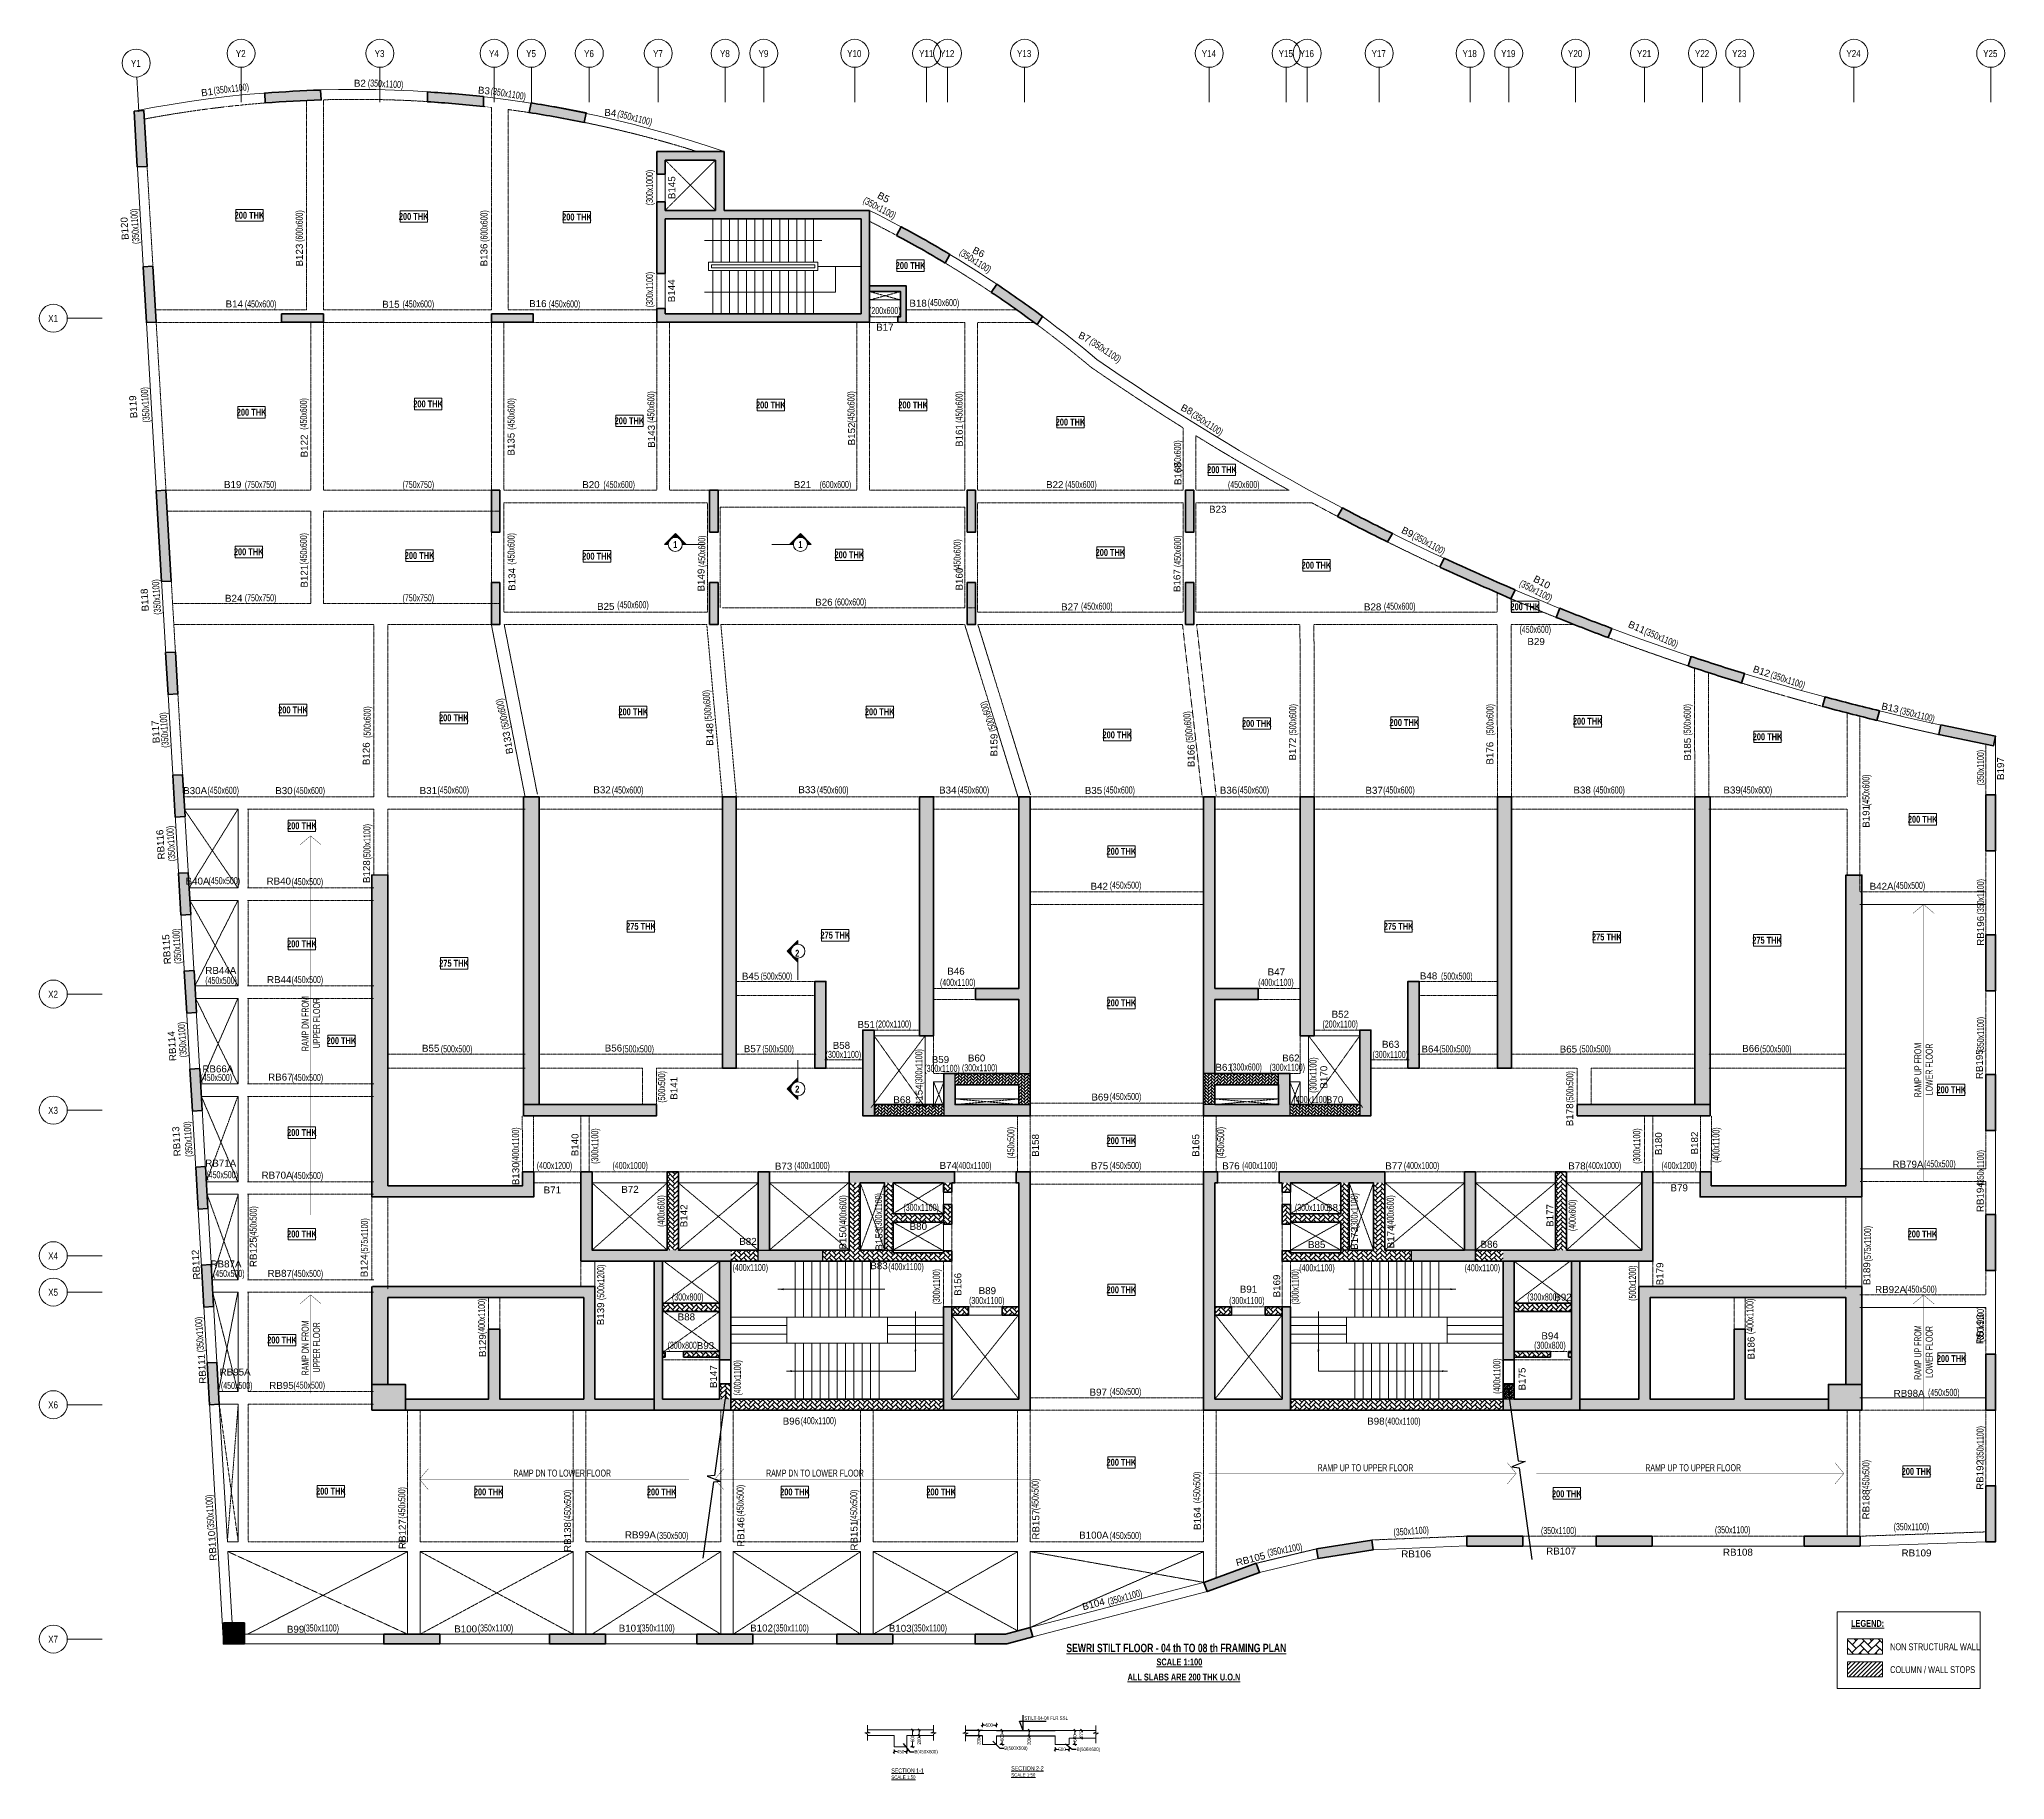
# Model space of a CAD drawing. Header units: millimetres. Extents: x 356 to 70590, y 254 to 62442.
import ezdxf
from ezdxf.enums import TextEntityAlignment as Align

# ---------------------------------------------------------------- set-up
doc = ezdxf.new("R2010")
doc.units = ezdxf.units.MM
doc.linetypes.add('Grid Line', pattern=[2222.5, 1270, -317.5, 317.5, -317.5])
doc.linetypes.add('HIDDEN', pattern=[0.375, 0.25, -0.125])
for name, color, linetype, lineweight in [('A-ANNO-DIMS', 8, 'Continuous', 15), ('A-DETL-MISC', 35, 'Continuous', 15), ('A-FLOR-IDEN', 11, 'Continuous', 9), ('A-GRIDS', 8, 'Continuous', 9), ('A-HIDD-ABVE', 8, 'HIDDEN', 20), ('G-ANNO-SYMB', 1, 'Continuous', 9), ('G-ANNO-TEXT', 231, 'Continuous', 9), ('S-BEAM', 7, 'Continuous', 18), ('S-BEAM-IDEN', 2, 'Continuous', 9), ('S-COL HATCH', 9, 'Continuous', 0), ('S-COLS', 5, 'Continuous', 35), ('S-GRIDS', 8, 'Continuous', 9), ('SEC TEXT', 50, 'Continuous', 5)]:
    doc.layers.add(name, color=color, linetype=linetype, lineweight=lineweight)
for name, color, linetype in [('Beam Nos', 7, 'Continuous'), ('changes', 7, 'Continuous'), ('dim', 8, 'Continuous'), ('SECTION LINE', 4, 'Continuous'), ('SUNK SLAB', 8, 'Continuous')]:
    doc.layers.add(name, color=color, linetype=linetype)
doc.styles.add('Arial Narrow', font='ARIALN.TTF', dxfattribs={"height": 400})
doc.styles.add('Dim.s & Anno.(Misc.)', font='ARIALN.TTF')
doc.styles.add('SC-BBS1', font='SansSerif')
doc.styles.add('sd', font='ARIALN.TTF')
doc.styles.add('SOBHA', font='swisscl.ttf')
doc.styles.add('Swis721 LtCn BT', font='swisscl.ttf', dxfattribs={"width": 0.9, "height": 233.355162})
doc.styles.add('Swis721 LtCn BT_2', font='swisscl.ttf', dxfattribs={"height": 244.992296})
doc.styles.add('Swis721 LtCn BT_B', font='', dxfattribs={"width": 0.9, "height": 246.918336})
doc.styles.get('Swis721 LtCn BT_B').set_extended_font_data('Swis721 LtCn BT', bold=True)
doc.dimstyles.new('A-GFC-100', dxfattribs={"dimscale": 100, "dimtxt": 1.75, "dimasz": 1.5, "dimexe": 1.5, "dimexo": 0, "dimgap": 1, "dimtad": 1, "dimdsep": 46, "dimtxsty": 'Dim.s & Anno.(Misc.)', "dimblk": 'ARCHTICK', "dimcen": 0, "dimdle": 1.5, "dimclrd": 256, "dimclre": 8, "dimclrt": 6, "dimazin": 2, "dimtfac": 1, "dimtix": 1, "dimtmove": 2, "dimatfit": 3, "dimfxl": 1, "dimtolj": 1, "dimlwd": -1, "dimlwe": 9, "dimarcsym": 0})
doc.dimstyles.new('S-50', dxfattribs={"dimscale": 50, "dimtxt": 2.5, "dimasz": 1.5, "dimexe": 1.5, "dimexo": 1.5, "dimgap": 0.1, "dimtad": 0, "dimdec": 0, "dimrnd": 0.0005, "dimzin": 0, "dimdsep": 46, "dimtxsty": 'SOBHA', "dimblk": 'OBLIQUE', "dimcen": 0.09, "dimclrd": 8, "dimclre": 8, "dimclrt": 6, "dimadec": 0, "dimazin": 0, "dimtfac": 1, "dimtdec": 0, "dimtofl": 0, "dimtmove": 0, "dimatfit": 3, "dimfxl": 1.5, "dimfxlon": 1, "dimtolj": 1, "dimtzin": 0, "dimlwd": -1, "dimlwe": -1, "dimarcsym": 0})
pattern_1 = [(45, (-31966103.18, 21022167.41), (0, 113.13708499), [240, -80]), (135, (-31966046.61, 21022223.98), (9e-15, 113.13708499), [240, -80])]
pattern_2 = [(45, (-31794446.85, 20735559.75), (0, 169.7056275), [360, -120]), (135, (-31794362, 20735644.6), (1e-14, 169.7056275), [360, -120])]
pattern_3 = [(45, (-31794446.85, 20683630.75), (0, 169.7056275), [360, -120]), (135, (-31794362, 20683715.6), (1e-14, 169.7056275), [360, -120])]
pattern_4 = [(45, (-31794446.854, 20735559.75), (0, 113.13708499), [240, -80]), (135, (-31794390.286, 20735616.32), (9e-15, 113.13708499), [240, -80])]

msp = doc.modelspace()

# ---------------------------------------------------------------- texts
at = {"layer": 'A-FLOR-IDEN', "color": 1, "char_height": 246.92, "width": 1155, "attachment_point": 2, "line_spacing_factor": 0.964267, "style": 'Swis721 LtCn BT_B'}
for s, insert in [('200 THK', (7866.4, 56277.3)), ('200 THK', (7866.4, 56277.3)), ('200 THK', (13734.4, 56236.3)), ('200 THK', (13734.4, 56236.3)), ('200 THK', (19568.9, 56215.3)), ('200 THK', (19568.9, 56215.3)), ('200 THK', (31489.4, 54481.8)), ('200 THK', (31489.4, 54481.8)), ('200 THK', (7941.9, 49239.8)), ('200 THK', (7941.9, 49239.8)), ('200 THK', (14249.4, 49536.8)), ('200 THK', (14249.4, 49536.8)), ('200 THK', (26497.4, 49499.5)), ('200 THK', (26497.4, 49499.5)), ('200 THK', (31583.4, 49499.5)), ('200 THK', (31583.4, 49499.5)), ('200 THK', (21444.4, 48935.3)), ('200 THK', (21444.4, 48935.3)), ('200 THK', (37205.4, 48889.3)), ('200 THK', (37205.4, 48889.3)), ('200 THK', (42617.4, 47186.8)), ('200 THK', (42617.4, 47186.8)), ('200 THK', (7838.7, 44252.5)), ('200 THK', (7838.7, 44252.5)), ('200 THK', (13944.9, 44119.3)), ('200 THK', (13944.9, 44119.3)), ('200 THK', (20284.9, 44095.3)), ('200 THK', (20284.9, 44095.3)), ('200 THK', (29301.9, 44147.3)), ('200 THK', (29301.9, 44147.3)), ('200 THK', (38632.9, 44230.3)), ('200 THK', (38632.9, 44230.3)), ('200 THK', (45995.4, 43772.8)), ('200 THK', (45995.4, 43772.8)), ('200 THK', (53456.9, 42290.3)), ('200 THK', (53456.9, 42290.3)), ('200 THK', (9422.4, 38601.8)), ('200 THK', (9422.4, 38601.8)), ('200 THK', (15169.4, 38321.8)), ('200 THK', (15169.4, 38321.8)), ('200 THK', (21580.4, 38534.8)), ('200 THK', (21580.4, 38534.8)), ('200 THK', (30387.9, 38534.8)), ('200 THK', (30387.9, 38534.8)), ('200 THK', (43861.9, 38121.3)), ('200 THK', (43861.9, 38121.3)), ('200 THK', (49137.9, 38152.3)), ('200 THK', (49137.9, 38152.3)), ('200 THK', (55689.4, 38200.8)), ('200 THK', (55689.4, 38200.8)), ('200 THK', (38878.9, 37712.3)), ('200 THK', (38878.9, 37712.3)), ('200 THK', (62114.4, 37645.3)), ('200 THK', (62114.4, 37645.3)), ('200 THK', (9740, 34463.7)), ('200 THK', (67659.9, 34694.8)), ('200 THK', (67659.9, 34694.8)), ('200 THK', (39024.6, 33550.6)), ('200 THK', (9740, 30244.5)), ('275 THK', (21855.9, 30869.1)), ('275 THK', (28799.9, 30555.7, 0)), ('275 THK', (48930.9, 30869.1)), ('275 THK', (56371.9, 30489.7, 0)), ('275 THK', (62100.1, 30372.7)), ('275 THK', (15176.5, 29551.2)), ('200 THK', (39024.6, 28136.3)), ('200 THK', (11152.5, 26784.6)), ('200 THK', (68681.5, 25031.3)), ('200 THK', (9740, 23502.6)), ('200 THK', (39024.6, 23210.5)), ('200 THK', (9740, 19876.4)), ('200 THK', (67651, 19876.4)), ('200 THK', (39024.6, 17883.1)), ('200 THK', (9030.5, 16088.4)), ('200 THK', (68694, 15424.4)), ('200 THK', (39024.6, 11717.8)), ('200 THK', (67438.2, 11393.9)), ('200 THK', (10775.6, 10687.2)), ('200 THK', (16413.4, 10658.4)), ('200 THK', (22596.8, 10658.4)), ('200 THK', (27359.3, 10658.4)), ('200 THK', (32584.3, 10658.4)), ('200 THK', (54941.3, 10594.3))]:
    msp.add_mtext(s, dxfattribs=dict(at, insert=insert))
at = {"layer": 'Beam Nos', "color": 3, "style": 'SC-BBS1'}
for s, rotation, p in [('B1', 7.549164, (6377.7, 60356.5)), ('B3', 355.133948, (16229.2, 60413.8, 0)), ('B4', 355.133948, (20746.4, 59618.8, 0)), ('B145', 90, (23157, 57139.3, 0)), ('B5', 332.64829, (30433.1, 56618.7, 0)), ('B123', 90, (9848, 54732.2)), ('B136', 90, (16445.5, 54734.6, 0)), ('B6', 332.64829, (33831.5, 54661.4)), ('B144', 90, (23147.2, 53453.6)), ('B7', 332.64829, (37615.8, 51622.9, 0)), ('B8', 332.64829, (41274.9, 49037.8, 0)), ('B143', 90, (22427.5, 48254.1)), ('B152', 90, (29583.1, 48341, 0)), ('B161', 90, (33429.3, 48285.5, 0)), ('B122', 90, (10023.3, 47911.7)), ('B135', 90, (17413.2, 47975.4, 0)), ('B168', 90, (41245.9, 46922.6, 0)), ('B9', 332.64829, (49160.7, 44657.4, 0)), ('B121', 90, (10023.3, 43258.1)), ('B160', 90, (33429.3, 43154, 0)), ('B134', 90, (17444.8, 43142.8, 0)), ('B149', 90, (24202.8, 43118.8, 0)), ('B167', 90, (41211.7, 43099.8, 0)), ('B10', 331.961303, (53957.2, 42869.4)), ('B11', 335.988913, (57361.6, 41254.4)), ('B12', 341.267559, (61838.4, 39669.8)), ('B13', 347.635051, (66454.1, 38364.4, 0)), ('B148', 90, (24512.9, 37602.3, 0)), ('B126', 90, (12239.2, 36913.5)), ('B133', 99.963771, (17296.5, 37340, 0)), ('B159', 90, (34671.8, 37222.8, 0)), ('B166', 90, (41713.5, 36840.1, 0)), ('B172', 90, (45340, 37078.4)), ('B176', 90, (52393, 36932.4, 0)), ('B185', 90, (59452.3, 37075.2)), ('B191', 90, (65833.7, 34675.2, 0)), ('B128', 90, (12251.1, 32700.1)), ('B141', 90, (23233.4, 24958.4)), ('B170', 90, (46456.6, 25357.1)), ('B154', 90, (31994.8, 24693.5, 0)), ('B178', 90, (55244.4, 24011.4)), ('B140', 90, (19698, 22937.6)), ('B158', 90, (36152.2, 22916.7, 0)), ('B165', 90, (41881.4, 22916.5, 0)), ('B180', 90, (58421.6, 22980.1)), ('B182', 90, (59707, 23003.2)), ('B130', 90, (17580.7, 21905.9, 0)), ('B142', 90, (23589.7, 20400.7)), ('B177', 90, (54539.5, 20413.4)), ('B150', 90, (29268.7, 19605.4)), ('B153', 90, (30561.3, 19563.6, 0)), ('B173', 90, (47550.5, 19594.7)), ('B174', 90, (48849, 19649.3)), ('RB125', 90, (8201.6, 19103.4)), ('B124', 90, (12164.9, 18615.7)), ('B156', 90, (33382.2, 17953.5, 0)), ('B169', 90, (44775.4, 17894, 0)), ('B179', 90, (58468.6, 18327.3)), ('B189', 90, (65861.5, 18336.3, 0)), ('B139', 90, (20615.8, 16899.9)), ('B129', 90, (16391.2, 15763.5, 0)), ('B186', 90, (61725.2, 15676, 0)), ('B147', 90, (24642.8, 14657.1, 0)), ('B175', 90, (53541.1, 14570.1)), ('RB188', 90, (65833.3, 10087.4, 0)), ('RB157', 90, (36166.7, 9366.9, 0)), ('B164', 90, (41937.8, 9584.6, 0)), ('RB127', 90, (13527.2, 9027.5)), ('RB138', 90, (19433.1, 8926.3)), ('RB146', 90, (25623.2, 9103.8, 0)), ('RB151', 90, (29669.8, 8975.2, 0))]:
    msp.add_text(s, height=250, rotation=rotation, dxfattribs=at).set_placement(p, align=Align.BOTTOM_CENTER)
for s, p in [('B2', (11811.5, 60672.2, 0)), ('B14', (7323.5, 52785.7, 0)), ('B15', (12920, 52773.2, 0)), ('B16', (18171.5, 52797.7, 0)), ('B18', (31759, 52812.7, 0)), ('B17', (30574, 51956.2, 0)), ('B19', (7267, 46335.7, 0)), ('B20', (20068, 46328.8)), ('B21', (27628, 46328.8)), ('B22', (36642.5, 46328.8)), ('B23', (42467.5, 45450.4)), ('B24', (7302.5, 42268.3)), ('B25', (20597.6, 41978.8)), ('B26', (28394.1, 42130.3)), ('B27', (37181.1, 41961.9)), ('B28', (48003.4, 41961.9)), ('B29', (53844.4, 40724.4)), ('B30A', (5924, 35395.1)), ('B30', (9097.2, 35395.1)), ('B31', (14258, 35399.9)), ('B32', (20464.8, 35423.4)), ('B33', (27791.6, 35428.6)), ('B34', (32819.9, 35415.2)), ('B35', (38027.8, 35402.6)), ('B36', (42852.4, 35410.5)), ('B37', (48056.9, 35406.8)), ('B38', (55489.9, 35417.9)), ('B39', (60849.9, 35417.9)), ('B40A', (6008.9, 32164.2)), ('RB40', (8913, 32162.6)), ('B42', (38232.9, 31978.8)), ('B42A', (66191.7, 31975.9)), ('RB44A', (6841.7, 28971)), ('RB44', (8928.8, 28643.5)), ('B45', (25774, 28764.3)), ('B46', (33113, 28941.8)), ('B47', (44562.5, 28916.8)), ('B48', (50001.5, 28775.3)), ('B52', (46848.4, 27405.1)), ('B51', (29905.5, 27038.7)), ('B55', (14340.4, 26188.5)), ('B56', (20872, 26197.1)), ('B57', (25841.4, 26173.9, 0)), ('B58', (29018.7, 26294)), ('B59', (32557.8, 25786.1)), ('B60', (33850.2, 25841.2)), ('B62', (45081, 25841.6)), ('B63', (48648.4, 26330.8)), ('B64', (50058.3, 26163.2)), ('B65', (54998.4, 26161.7)), ('B66', (61520.4, 26183.4, 0)), ('RB66A', (6736.8, 25451.7)), ('RB67', (8969.2, 25160.6)), ('B61', (42695.7, 25509.1)), ('B68', (31185.9, 24349.7)), ('B69', (38262.4, 24444.7)), ('B70', (46642.4, 24349.7)), ('RB71A', (6837.7, 22083.1)), ('RB70A', (8851.4, 21654.4)), ('B73', (26953, 21978.8)), ('B74', (32839.6, 22003)), ('B75', (38244, 21989.7)), ('B76', (42939.5, 21986.2)), ('B77', (48764.5, 21986.2)), ('B78', (55303.5, 21986.2)), ('RB79A', (67134.6, 22046.4)), ('B71', (18688.5, 21125.4)), ('B72', (21463.5, 21147.9)), ('B79', (58958, 21202.8)), ('B81', (46648.7, 20499.9)), ('B80', (31768, 19823.9)), ('B82', (25681.2, 19288.6)), ('B85', (46004, 19174.9)), ('B86', (52168.7, 19184.4)), ('RB87A', (7026.8, 18483, 0)), ('RB87', (8946.9, 18146.9)), ('B83', (30362.7, 18418.5)), ('B89', (34235.4, 17527.7)), ('B91', (43566.4, 17582.6, 0)), ('B92', (54805, 17297.4, 0)), ('RB92A', (66511.7, 17570.4)), ('B88', (23479, 16590)), ('B94', (54344, 15913.8, 0)), ('B93', (24161.9, 15564.2, 0)), ('RB95A', (7352.7, 14621.3, 0)), ('RB95', (9009.1, 14142, 0)), ('B97', (38197.7, 13900.8, 0)), ('RB98A', (67175.5, 13858.7, 0)), ('B96', (27232.2, 12866.2, 0)), ('B98', (48119.3, 12865, 0)), ('RB99A', (21837.8, 8801.5, 0)), ('B100A', (38040.1, 8792.5, 0)), ('B99', (9514.2, 5429, 0)), ('B100', (15591.7, 5441.5, 0)), ('B101', (21468.5, 5468.5, 0)), ('B102', (26165.6, 5473.2, 0)), ('B103', (31120.5, 5463, 0))]:
    msp.add_text(s, height=250, dxfattribs=at).set_placement(p, align=Align.BOTTOM_CENTER)
at = {"layer": 'Beam Nos', "style": 'SC-BBS1'}
for s, rotation, p in [('B120', 93.339, (3602.7, 55693.5, 0)), ('B119', 93.339, (3910.7, 49322, 0)), ('B118', 93.339, (4322.2, 42419.5, 0)), ('B117', 93.339, (4711.2, 37707.5, 0)), ('B197', 90, (70644.2, 36383, 0)), ('RB116', 93.339, (4887.2, 33679.5, 0)), ('RB196', 90, (69926.1, 30585.9, 0)), ('RB115', 93.339, (5103.7, 29936.5, 0)), ('RB114', 93.339, (5299.7, 26475.5, 0)), ('RB195', 90, (69886.1, 25820.1, 0)), ('RB113', 93.339, (5456.2, 23073, 0)), ('RB194', 90, (69915.2, 21069, 0)), ('RB112', 93.339, (6152.7, 18670.5, 0)), ('RB193', 90, (69906.6, 16352, 0)), ('RB111', 93.339, (6370, 14946.4, 0)), ('RB192', 90, (69906.6, 11143.4, 0)), ('RB110', 93.339, (6738.8, 8625, 0)), ('RB105', 14.57455, (43689.1, 7941.7, 0)), ('B104', 14.57455, (38075.6, 6334.7, 0))]:
    msp.add_text(s, height=250, rotation=rotation, dxfattribs=at).set_placement(p, align=Align.BOTTOM_CENTER)
for s, p in [('RB106', (49560.2, 8122.1, 0)), ('RB107', (54738.2, 8224.1, 0)), ('RB108', (61056.7, 8182.1, 0)), ('RB109', (67438.2, 8156.1, 0))]:
    msp.add_text(s, height=250, dxfattribs=at).set_placement(p, align=Align.BOTTOM_CENTER)
at = {"layer": 'dim', "color": 6, "char_height": 125, "attachment_point": 1, "style": 'SOBHA'}
for s, insert in [('\\A1;STILT-04-08 FLR SSL', (35558.1, 2517.1, 0)), ('\\A1; B(500X500) ', (34791.9, 1444, 0)), ('\\A1; B(500X600) ', (37384, 1402.7, 0)), ('\\A1; B(450X600) ', (31585.1, 1317.3))]:
    msp.add_mtext(s, dxfattribs=dict(at, insert=insert))
at = {"layer": 'G-ANNO-SYMB', "color": 5, "char_height": 246.9, "width": 330, "line_spacing_factor": 0.964267, "style": 'Swis721 LtCn BT_B'}
for s, insert, attachment_point in [('1', (23083.1, 44510.2), 2), ('1', (27554.5, 44510.2), 2), ('2', (27440.9, 29660.8), 8), ('2', (27440.9, 24804.7), 8)]:
    msp.add_mtext(s, dxfattribs=dict(at, insert=insert, attachment_point=attachment_point))
at = {"layer": 'G-ANNO-TEXT', "color": 7, "char_height": 244.992, "attachment_point": 1, "line_spacing_factor": 0.971848, "style": 'Swis721 LtCn BT_2'}
for s, insert, width in [('\\fSwis721 LtCn BT|b1|i0|c0|p34|;\\LLEGEND:', (65099.6, 5959.9), 1299), ('NON STRUCTURAL WALL', (66495.5, 5124.5), 3845.238), ('COLUMN / WALL STOPS', (66495.5, 4308.2), 3845.238)]:
    msp.add_mtext(s, dxfattribs=dict(at, insert=insert, width=width))
at = {"layer": 'G-ANNO-TEXT', "color": 6, "insert": (37058, 5111), "char_height": 300, "width": 9013.977, "attachment_point": 1, "line_spacing_factor": 0.971848, "style": 'Swis721 LtCn BT_2'}
msp.add_mtext('{\\fSwis721 LtCn BT|b1|i0|c0|p34;\\LSEWRI STILT FLOOR - 04 th TO 08 th FRAMING PLAN }', dxfattribs=at)
at = {"layer": 'G-ANNO-TEXT', "color": 1, "char_height": 244.992, "attachment_point": 1, "line_spacing_factor": 0.971848, "style": 'Swis721 LtCn BT_2'}
for s, insert, width in [('{\\fSwis721 LtCn BT|b1|i0|c0|p34;\\LSCALE 1:100}', (40279.4, 4583.3), 1551.037), ('{\\fSwis721 LtCn BT|b1|i0|c0|p34;\\LALL SLABS ARE 200 THK U.O.N}', (39245.1, 4044.9), 3728.693)]:
    msp.add_mtext(s, dxfattribs=dict(at, insert=insert, width=width))
at = {"layer": 'S-BEAM-IDEN', "style": 'Swis721 LtCn BT', "width": 0.8}
for s, rotation, p in [('(350x1100)', 6.479048, (6599.6, 60483.2)), ('(350x1100)', 356.840561, (12092.2, 60763.6)), ('(350x1100)', 350.685393, (16472, 60478.5)), ('(350x1100)', 345.05471, (20995.1, 59680.6)), ('(300x1000)', 90, (22287.3, 56512.6, 0)), ('(350x1100)', 331.79745, (29767.3, 56608.9)), ('(350x1100)', 93.604421, (3934.3, 55136.2, 0)), ('(600x600)', 90, (9770.6, 55206.2)), ('(600x600)', 90, (16372.9, 55206.2, 0)), ('(350x1100)', 327.983375, (33203.6, 54753.9)), ('(300x1100)', 90, (22287.3, 52864.8, 0)), ('(450x600)', 360, (7699.9, 52861.4)), ('(450x600)', 360, (13337.5, 52861.4)), ('(450x600)', 360, (18560, 52861.4)), ('(200x600)', 360, (30007.1, 52624.2, 0)), ('(450x600)', 360, (32102.1, 52909.5, 0)), ('(350x1100)', 326.357118, (37863.7, 51576.2, 0)), ('(350x1100)', 93.604421, (4306.5, 48756.5, 0)), ('(450x600)', 90, (9921, 48492.9, 0)), ('(450x600)', 90, (17339.7, 48491.7)), ('(450x600)', 90, (22337.6, 48738.8, 0)), ('(450x600)', 90, (29487.6, 48738.8, 0)), ('(450x600)', 90, (33348.2, 48738.8, 0)), ('(350x1100)', 326.357118, (41498.9, 48971.2)), ('(450x600)', 90, (41155.2, 46984.6, 0)), ('(750x750)', 360, (7699.9, 46411.4)), ('(750x750)', 360, (13337.5, 46411.4)), ('(450x600)', 360, (20514.2, 46411.4)), ('(600x600)', 360, (28241.4, 46411.4)), ('(450x600)', 360, (37015.9, 46411.4)), ('(450x600)', 360, (42834.1, 46411.4)), ('(450x600)', 90, (9921, 43672.1, 0)), ('(450x600)', 90, (17339.7, 43670.9)), ('(450x600)', 90, (24155.2, 43585.9, 0)), ('(450x600)', 90, (33280.2, 43449.4, 0)), ('(450x600)', 90, (41155.2, 43585.9, 0)), ('(350x1100)', 331.043018, (49405.1, 44625.9)), ('(350x1100)', 93.604421, (4707.2, 41888.9, 0)), ('(350x1100)', 332.517574, (53220.6, 42923)), ('(750x750)', 360, (7699.9, 42361.4)), ('(750x750)', 360, (13337.5, 42361.4)), ('(450x600)', 360, (21006.8, 42114.1)), ('(600x600)', 360, (28781.7, 42211.4)), ('(450x600)', 360, (37582.7, 42061.4)), ('(450x600)', 360, (48407, 42061.4)), ('(450x600)', 360, (53250.1, 41233.5)), ('(350x1100)', 336.769663, (57691.9, 41193.5)), ('(350x1100)', 341.716901, (62204.5, 39629.8)), ('(500x600)', 103.063954, (17158.2, 37806.2)), ('(500x600)', 95.079556, (24398.2, 38074.7, 0)), ('(350x1100)', 93.604421, (4984.5, 37135.3, 0)), ('(500x600)', 90, (12196.7, 37480.7)), ('(500x600)', 109.177342, (34566.1, 37750, 0)), ('(500x600)', 96.261232, (41596.6, 37318.9, 0)), ('(500x600)', 90, (45271.5, 37562.1)), ('(500x600)', 90, (52321.5, 37562.1, 0)), ('(500x600)', 90, (59371.5, 37562.1)), ('(350x1100)', 345.468765, (66827.1, 38351.2)), ('(350x1100)', 90, (69849.4, 35783.6)), ('(450x600)', 90, (65756.5, 35045.1)), ('(450x600)', 360, (6363.7, 35482.1)), ('(450x600)', 360, (9438.9, 35477.1)), ('(350x1100)', 93.604421, (5221.2, 33079.6, 0)), ('(500x1100)', 90, (12188.7, 33136.8)), ('(450x500)', 360, (6402.9, 32253.1)), ('(450x500)', 360, (9370.9, 32219.6)), ('(350x1100)', 90, (69849.4, 31170, 0)), ('(350x1100)', 93.604421, (5435, 29413.9, 0)), ('(450x500)', 360, (6288.3, 28690.9)), ('(450x500)', 360, (9370.9, 28719.6)), ('(500x500)', 360, (26134.6, 28844.7, 0)), ('(400x1100)', 360, (32543.1, 28620.2, 0)), ('RAMP DN FROM', 90, (9982.7, 26287.9)), ('UPPER FLOOR', 90, (10387.6, 26390.6)), ('(200x1100)', 360, (30247, 27130.2, 0)), ('(350x1100)', 93.604421, (5629.9, 26073.6, 0)), ('(350x1100)', 90, (69849.4, 26242)), ('(500x500)', 360, (14705, 26244.7)), ('(500x500)', 360, (21193.5, 26244.7)), ('(500x500)', 360, (26194.9, 26244.7)), ('(300x1100)', 360, (28457.7, 26044.7)), ('(300x1100)', 90, (31910.9, 25092.5, 0)), ('RAMP UP FROM', 90, (67611.4, 24635.6)), ('LOWER FLOOR', 90, (68016.3, 24706.5)), ('(450x500)', 360, (6116.5, 25219.6)), ('(450x500)', 360, (9370.9, 25219.6)), ('(500x500)', 90, (22719.4, 24446.7)), ('(300x1100)', 360, (31983.7, 25546.2, 0)), ('(300x1100)', 360, (33328.1, 25568.1, 0)), ('(300x1100)', 90, (45996.2, 24797.7, 0)), ('(500x500)', 90, (55175.7, 24446.7)), ('(350x1100)', 93.604421, (5837.4, 22518, 0)), ('(400x1100)', 90, (17498.7, 22296)), ('(300x1100)', 90, (20330.9, 22260.6)), ('(450x500)', 90, (35198.8, 22450.8, 0)), ('(450x500)', 90, (42696.2, 22450.8, 0)), ('(300x1100)', 90, (57564.2, 22260.6)), ('(400x1100)', 90, (60396.4, 22296)), ('(350x1100)', 90, (69849.4, 21486.1)), ('(450x500)', 360, (6326.9, 21746.5)), ('(450x500)', 360, (9370.9, 21719.6)), ('(400x1200)', 360, (18133.2, 22077.4)), ('(400x1000)', 360, (20837.6, 22077.4)), ('(400x1000)', 360, (27337.6, 22077.4)), ('(400x1100)', 360, (33117.6, 22077.4)), ('(450x500)', 360, (38608, 22077.4)), ('(450x500)', 90, (8125.1, 19618.4, 0)), ('(400x600)', 90, (22698.8, 20009.5)), ('(400x600)', 90, (29198.8, 20009.5)), ('(300x1100)', 90, (30468.8, 19946.8)), ('(300x1100)', 360, (31235.3, 20578.2)), ('(300x1100)', 90, (47470.8, 19946.8)), ('(400x600)', 90, (48761.4, 20009.5, 0)), ('(400x600)', 90, (55258.7, 19857.8, 0)), ('(575x1100)', 90, (12100.5, 19047.9, 0)), ('(575x1100)', 90, (65813.5, 18773.8)), ('(450x500)', 360, (6564.8, 18219.6)), ('(450x500)', 360, (9370.9, 18219.6)), ('(500x1200)', 90, (20542.7, 17394.1)), ('(400x1100)', 360, (25130.5, 18432.1)), ('(400x1100)', 360, (30696.5, 18460.9)), ('(400x1100)', 360, (45380.9, 18421.7)), ('(400x1100)', 360, (51290.6, 18421.7)), ('(500x1200)', 90, (57409.7, 17363.3)), ('(300x800)', 360, (22965.3, 17377.5)), ('(300x1100)', 90, (32537.3, 17233.2, 0)), ('(300x1100)', 90, (45357.7, 17233.2, 0)), ('(300x800)', 360, (53531.3, 17377.5)), ('(400x1100)', 90, (16284.3, 16176.1)), ('(300x1100)', 360, (33581.4, 17252.2)), ('(400x1100)', 90, (61610.8, 16176.1)), ('(350x1100)', 90, (69849.4, 15888.5)), ('(350x1100)', 93.604421, (6244.7, 15535.9, 0)), ('RAMP DN FROM', 90, (9982.7, 14701.4)), ('UPPER FLOOR', 90, (10387.6, 14804.1)), ('(300x800)', 360, (22807.3, 15652.2)), ('RAMP UP FROM', 90, (67611.4, 14543.6)), ('LOWER FLOOR', 90, (68016.3, 14614.5)), ('(400x1100)', 90, (25425.4, 13978.9)), ('(400x1100)', 90, (52564, 14041.4)), ('(450x500)', 360, (6845.7, 14215.1)), ('(450x500)', 360, (9438.9, 14227.1)), ('(450x500)', 360, (38608, 14002.2)), ('(400x1100)', 360, (27565.7, 12956)), ('(400x1100)', 360, (48447.2, 12940.6)), ('(350x1100)', 90, (69835.5, 11624.6, 0)), ('(450x500)', 90, (65755.2, 10549.4)), ('(450x500)', 90, (25524.6, 9662.6)), ('(450x500)', 90, (36066.4, 9884.7)), ('(450x500)', 90, (41843.3, 10133.9)), ('(350x1100)', 93.604421, (6615.4, 9181.9, 0)), ('(450x500)', 90, (13435.1, 9582.1)), ('(450x500)', 90, (19359.2, 9489.6)), ('(450x500)', 90, (29585.1, 9489.6)), ('(350x1100)', 4.137547, (48755.7, 8969.9, 0)), ('(350x500)', 360, (22423.1, 8856.3)), ('(450x500)', 360, (38608, 8852.2)), ('(350x1100)', 10.788367, (44262.1, 8233.3)), ('(350x1100)', 15.483236, (38568.8, 6485.3)), ('(350x1100)', 360, (9798.2, 5549.6)), ('(350x1100)', 360, (16024.7, 5549.6)), ('(350x1100)', 360, (21795.7, 5549.6)), ('(350x1100)', 360, (26587.2, 5549.6)), ('(350x1100)', 360, (31525, 5549.6))]:
    msp.add_text(s, height=250, rotation=rotation, dxfattribs=at).set_placement(p)
for s, p in [('(450x600)', (14583.8, 35493)), ('(450x600)', (20815.9, 35493)), ('(450x600)', (28147.2, 35493)), ('(450x600)', (33172.4, 35493)), ('(450x600)', (38381.7, 35493)), ('(450x600)', (43173.6, 35493)), ('(450x600)', (48380.7, 35493)), ('(450x600)', (55889, 35493)), ('(450x600)', (61153, 35493)), ('(450x500)', (38608, 32093)), ('(450x500)', (66620.6, 32085.4)), ('(400x1100)', (43914.3, 28620.2, 0)), ('(500x500)', (50448.1, 28844.7, 0)), ('(200x1100)', (46210.4, 27130.2, 0)), ('(300x1100)', (47999.7, 26044.7)), ('(500x500)', (50387.7, 26244.7)), ('(500x500)', (55389.2, 26244.7)), ('(500x500)', (61845.2, 26244.7)), ('(300x600)', (42918.6, 25594.4)), ('(300x1100)', (44319.1, 25583.9, 0)), ('(450x500)', (38608, 24543)), ('(400x1100)', (45175.8, 24435.9, 0)), ('(400x1100)', (43339.8, 22077.4)), ('(400x1000)', (49119.8, 22077.4)), ('(400x1000)', (55619.8, 22077.4)), ('(400x1200)', (58324.2, 22077.4)), ('(450x500)', (67710.6, 22137.5, 0)), ('(300x1100)', (45227.5, 20578.2)), ('(450x500)', (67038.1, 17654.6, 0)), ('(300x1100)', (42876, 17252.2)), ('(300x800)', (53775.3, 15652.2)), ('(450x500)', (67851.3, 13968.9)), ('RAMP DN TO LOWER FLOOR', (17295.1, 11084.5)), ('RAMP DN TO LOWER FLOOR', (26328.1, 11084.5)), ('RAMP UP TO UPPER FLOOR', (46036.8, 11276.5)), ('RAMP UP TO UPPER FLOOR', (57746.5, 11276.5)), ('(350x1100)', (54019.8, 9032.5, 0)), ('(350x1100)', (60235.8, 9059.3)), ('(350x1100)', (66621.2, 9168.8))]:
    msp.add_text(s, height=250, dxfattribs=at).set_placement(p)
at = {"layer": 'SEC TEXT', "color": 1, "linetype": 'ByBlock', "char_height": 150, "width": 1170.106, "attachment_point": 1, "rotation": 0.010721, "style": 'sd'}
for s, insert in [('{\\fSwis721 LtCn BT|b0|i0|c0|p34;\\LSECTION 2-2\\P\\H0.83333x;SCALE 1:50}', (35088.6, 735.8)), ('{\\fSwis721 LtCn BT|b0|i0|c0|p34;\\LSECTION 1-1\\P\\H0.83333x;SCALE 1:50}', (30803.4, 653.7))]:
    msp.add_mtext(s, dxfattribs=dict(at, insert=insert))

# ---------------------------------------------------------------- blocks, each defined once
blk = doc.blocks.new('A$C0921b736')
at = {"layer": 'S-COL HATCH', "transparency": 33554687}
h = blk.add_hatch(color=256, dxfattribs=at)
h.dxf.hatch_style = 1
h.paths.add_polyline_path([(5425, 11675), (5425, 11275), (10175, 11275), (10175, 11675)])
h.paths.add_polyline_path([(5425, 11675), (5975, 11675), (5975, 22675), (5425, 22675)])
h = blk.add_hatch(color=256, dxfattribs=at)
h.dxf.hatch_style = 1
h.paths.add_polyline_path([(12525, 12975), (13025, 12975), (13025, 22675), (12525, 22675)])
h = blk.add_hatch(color=256, dxfattribs=at)
h.dxf.hatch_style = 1
h.paths.add_polyline_path([(19575, 14135), (20075, 14135), (20075, 22675), (19575, 22675)])
h = blk.add_hatch(color=256, dxfattribs=at)
h.dxf.hatch_style = 1
h.paths.add_polyline_path([(23525, 22675), (23125, 22675), (23125, 15825), (21575, 15825), (21575, 15425), (23125, 15425), (23125, 12785), (23525, 12785)])
h = blk.add_hatch(color=256, dxfattribs=at)
h.dxf.hatch_style = 1
h.paths.add_polyline_path([(29725, 12785), (30125, 12785), (30125, 15425), (31675, 15425), (31675, 15825), (30125, 15825), (30125, 22675), (29725, 22675)])
h = blk.add_hatch(color=256, dxfattribs=at)
h.dxf.hatch_style = 1
h.paths.add_polyline_path([(33675, 14135), (33175, 14135), (33175, 22675), (33675, 22675)])
h = blk.add_hatch(color=256, dxfattribs=at)
h.dxf.hatch_style = 1
h.paths.add_polyline_path([(40725, 12975), (40225, 12975), (40225, 22675), (40725, 22675)])
h = blk.add_hatch(color=256, dxfattribs=at)
h.dxf.hatch_style = 1
h.paths.add_polyline_path([(43075, 11675), (43075, 11275), (47825, 11275), (47825, 11675)])
h.paths.add_polyline_path([(47825, 22675), (47275, 22675), (47275, 11675), (47825, 11675)])
h = blk.add_hatch(color=256, dxfattribs=at)
h.dxf.hatch_style = 1
h.paths.add_polyline_path([(5785, 8375), (5785, 9275), (5385, 9275), (5385, 8775), (575, 8775), (575, 19875), (0, 19879), (0, 8375)])
h = blk.add_hatch(color=256, dxfattribs=at)
h.dxf.hatch_style = 1
h.paths.add_polyline_path([(53250, 8375), (53250, 19875), (52675, 19875), (52675, 8775), (47865, 8775), (47865, 9275), (47465, 9275), (47465, 8375)])
h = blk.add_hatch(color=256, dxfattribs=at)
h.dxf.hatch_style = 1
h.paths.add_polyline_path([(15825, 12975), (16225, 12975), (16225, 16075), (15825, 16075)])
h = blk.add_hatch(color=256, dxfattribs=at)
h.dxf.hatch_style = 1
h.paths.add_polyline_path([(37425, 16075), (37025, 16075), (37025, 12975), (37425, 12975)])
h = blk.add_hatch(color=256, dxfattribs=at)
h.dxf.hatch_style = 1
h.paths.add_polyline_path([(17945, 14335), (17545, 14335), (17545, 11275), (17945, 11275), (17945, 11675)])
h = blk.add_hatch(color=256, dxfattribs=at)
h.dxf.hatch_style = 1
h.paths.add_polyline_path([(35305, 11675), (35305, 11275), (35705, 11275), (35705, 14335), (35305, 14335)])
h = blk.add_hatch(color=256, dxfattribs=at)
h.dxf.hatch_style = 1
h.paths.add_polyline_path([(23525, 11275), (23525, 11675), (23125, 11675), (20845, 11675), (20845, 12385), (20845, 12785), (20445, 12785), (20445, 11675), (20445, 11275)])
at = {"layer": 'S-COL HATCH'}
h = blk.add_hatch(dxfattribs=at)
h.set_pattern_fill('AR-HBONE', color=256, scale=20)
h.set_pattern_definition(pattern_4)
h.paths.add_polyline_path([(23125, 12385), (23125, 11692), (23125, 11692), (23125, 11675), (23525, 11675), (23525, 12785), (20845, 12785), (20845, 12485), (20845, 12385)])
at = {"layer": 'S-COL HATCH', "transparency": 33554687}
h = blk.add_hatch(color=256, dxfattribs=at)
h.dxf.hatch_style = 1
h.paths.add_polyline_path([(32805, 11275), (32805, 11675), (32805, 12785), (32405, 12785), (32405, 12385), (32405, 11675), (30125, 11675), (29725, 11675), (29725, 11275)])
at = {"layer": 'S-COL HATCH'}
h = blk.add_hatch(dxfattribs=at)
h.set_pattern_fill('AR-HBONE', color=256, scale=20)
h.set_pattern_definition(pattern_4)
h.paths.add_polyline_path([(30125, 12385), (30125, 11692), (30125, 11692), (30125, 11675), (29725, 11675), (29725, 12785), (32405, 12785), (32405, 12485), (32405, 12385)])
h = blk.add_hatch(dxfattribs=at)
h.set_pattern_fill('AR-HBONE', color=256, scale=20)
h.set_pattern_definition(pattern_1)
h.paths.add_polyline_path([(20445, 11275), (20445, 11675), (17945, 11675), (17945, 11275)])
h = blk.add_hatch(dxfattribs=at)
h.set_pattern_fill('AR-HBONE', color=256, scale=20)
h.set_pattern_definition(pattern_1)
h.paths.add_polyline_path([(35305, 11275), (35305, 11675), (32805, 11675), (32805, 11275)])
at = {"layer": 'S-COL HATCH', "transparency": 33554687}
h = blk.add_hatch(color=256, dxfattribs=at)
h.dxf.hatch_style = 1
h.paths.add_polyline_path([(12825, 6075), (12825, 6475), (7871, 6475), (7871, 9275), (7471, 9275), (7471, 6075)])
at = {"layer": 'S-COL HATCH'}
h = blk.add_hatch(dxfattribs=at)
h.set_pattern_fill('AR-HBONE', color=256, scale=30)
h.set_pattern_definition(pattern_2)
h.paths.add_polyline_path([(10555, 6475), (10955, 6475), (10955, 9275), (10555, 9275)])
at = {"layer": 'S-COL HATCH', "transparency": 33554687}
h = blk.add_hatch(color=256, dxfattribs=at)
h.dxf.hatch_style = 1
h.paths.add_polyline_path([(13805, 9275), (14205, 9275), (14205, 6475), (13805, 6475)])
h = blk.add_hatch(color=256, dxfattribs=at)
h.dxf.hatch_style = 1
h.paths.add_polyline_path([(17055, 9275), (20825, 9275), (20825, 8875), (17055, 8875)])
h = blk.add_hatch(color=256, dxfattribs=at)
h.dxf.hatch_style = 1
h.paths.add_polyline_path([(20725, 4450), (20425, 4450), (20425, 1150), (20425, 750), (23125, 750), (23525, 750), (23525, 1150), (23525, 1150), (23525, 9275), (23025, 9275), (23025, 8875), (23125, 8875), (23125, 1150), (23125, 1150), (20725, 1150), (20725, 1150)])
h = blk.add_hatch(color=256, dxfattribs=at)
h.dxf.hatch_style = 1
h.paths.add_polyline_path([(32525, 4450), (32825, 4450), (32825, 1150), (32825, 750), (30125, 750), (29725, 750), (29725, 1150), (29725, 1150), (29725, 9275), (30225, 9275), (30225, 8875), (30125, 8875), (30125, 1150), (30125, 1150), (32525, 1150), (32525, 1150)])
h = blk.add_hatch(color=256, dxfattribs=at)
h.dxf.hatch_style = 1
h.paths.add_polyline_path([(36195, 9275), (32425, 9275), (32425, 8875), (36195, 8875)])
h = blk.add_hatch(color=256, dxfattribs=at)
h.dxf.hatch_style = 1
h.paths.add_polyline_path([(39445, 9275), (39045, 9275), (39045, 6475), (39445, 6475)])
h = blk.add_hatch(color=256, dxfattribs=at)
h.dxf.hatch_style = 1
h.paths.add_polyline_path([(40425, 6075), (40425, 6475), (45379, 6475), (45379, 9275), (45779, 9275), (45779, 6075)])
at = {"layer": 'S-COL HATCH'}
h = blk.add_hatch(dxfattribs=at)
h.set_pattern_fill('AR-HBONE', color=256, scale=30)
h.set_pattern_definition(pattern_2)
h.paths.add_polyline_path([(42695, 6475), (42295, 6475), (42295, 9275), (42695, 9275)])
h = blk.add_hatch(dxfattribs=at)
h.set_pattern_fill('AR-HBONE', color=256, scale=30)
h.set_pattern_definition(pattern_2)
h.paths.add_polyline_path([(18325, 8875), (18625, 8875), (18625, 7775), (20425, 7775), (20425, 8100), (20725, 8100), (20725, 7398), (20425, 7398), (20425, 7475), (18625, 7475), (18625, 6375), (20425, 6375), (20425, 6453), (20725, 6453), (20725, 6075), (16105, 6075), (16105, 6475), (18325, 6475)])
h = blk.add_hatch(dxfattribs=at)
h.set_pattern_fill('AR-HBONE', color=256, scale=30)
h.set_pattern_definition(pattern_2)
h.paths.add_polyline_path([(17055, 6475), (17455, 6475), (17455, 8875), (17055, 8875)])
h = blk.add_hatch(dxfattribs=at)
h.set_pattern_fill('AR-HBONE', color=256, scale=30)
h.set_pattern_definition(pattern_2)
h.paths.add_polyline_path([(20425, 8875), (20725, 8875), (20725, 8550), (20425, 8550)])
h = blk.add_hatch(dxfattribs=at)
h.set_pattern_fill('AR-HBONE', color=256, scale=30)
h.set_pattern_definition(pattern_2)
h.paths.add_polyline_path([(34925, 8875), (34625, 8875), (34625, 7775), (32825, 7775), (32825, 8100), (32525, 8100), (32525, 7398), (32825, 7398), (32825, 7475), (34625, 7475), (34625, 6375), (32825, 6375), (32825, 6453), (32525, 6453), (32525, 6075), (37145, 6075), (37145, 6475), (34925, 6475)])
h = blk.add_hatch(dxfattribs=at)
h.set_pattern_fill('AR-HBONE', color=256, scale=30)
h.set_pattern_definition(pattern_2)
h.paths.add_polyline_path([(32825, 8875), (32525, 8875), (32525, 8550), (32825, 8550)])
h = blk.add_hatch(dxfattribs=at)
h.set_pattern_fill('AR-HBONE', color=256, scale=30)
h.set_pattern_definition(pattern_2)
h.paths.add_polyline_path([(36195, 6475), (35795, 6475), (35795, 8875), (36195, 8875)])
h = blk.add_hatch(dxfattribs=at)
h.set_pattern_fill('AR-HBONE', color=256, scale=30)
h.set_pattern_definition(pattern_2)
h.paths.add_polyline_path([(13805, 6475), (12825, 6475), (12825, 6075), (13805, 6075)])
at = {"layer": 'S-COL HATCH', "transparency": 33554687}
h = blk.add_hatch(color=256, dxfattribs=at)
h.dxf.hatch_style = 1
h.paths.add_polyline_path([(13805, 6475), (16105, 6475), (16105, 6075), (13805, 6075)])
h = blk.add_hatch(color=256, dxfattribs=at)
h.dxf.hatch_style = 1
h.paths.add_polyline_path([(39445, 6475), (37145, 6475), (37145, 6075), (39445, 6075)])
at = {"layer": 'S-COL HATCH'}
h = blk.add_hatch(dxfattribs=at)
h.set_pattern_fill('AR-HBONE', color=256, scale=30)
h.set_pattern_definition(pattern_2)
h.paths.add_polyline_path([(39445, 6475), (40425, 6475), (40425, 6075), (39445, 6075)])
at = {"layer": 'S-COL HATCH', "transparency": 33554687}
h = blk.add_hatch(color=256, dxfattribs=at)
h.dxf.hatch_style = 1
h.paths.add_polyline_path([(10385, 6075), (10085, 6075), (10085, 750), (10385, 750), (12825, 750), (12825, 1150), (10385, 1150), (10385, 2850), (10385, 2850), (10385, 2850)])
h = blk.add_hatch(color=256, dxfattribs=at)
h.dxf.hatch_style = 1
h.paths.add_polyline_path([(12825, 6075), (12425, 6075), (12425, 6075), (12425, 4575), (12425, 4575), (12425, 4275), (12425, 2550), (12825, 2550)])
h = blk.add_hatch(color=256, dxfattribs=at)
h.dxf.hatch_style = 1
h.paths.add_polyline_path([(40425, 6075), (40825, 6075), (40825, 6075), (40825, 4575), (40825, 4575), (40825, 4275), (40825, 2550), (40425, 2550)])
h = blk.add_hatch(color=256, dxfattribs=at)
h.dxf.hatch_style = 1
h.paths.add_polyline_path([(42865, 6075), (43165, 6075), (43165, 750), (42865, 750), (40425, 750), (40425, 1150), (42865, 1150), (42865, 2850), (42865, 2850), (42865, 2850)])
h = blk.add_hatch(color=256, dxfattribs=at)
h.dxf.hatch_style = 1
h.paths.add_polyline_path([(7571, 4775), (7571, 1150), (4571, 1150), (4571, 3648), (4171, 3648), (4171, 1150), (1200, 1150), (1200, 750), (10085, 750), (10085, 1150), (7971, 1150), (7971, 5175), (0, 5175), (0, 1675), (575, 1675), (575, 4775)])
h = blk.add_hatch(color=256, dxfattribs=at)
h.dxf.hatch_style = 1
h.paths.add_polyline_path([(52675, 4775), (52675, 1675), (53250, 1675), (53250, 5175), (45279, 5175), (45279, 1150), (43165, 1150), (43165, 750), (52050, 750), (52050, 1150), (49079, 1150), (49079, 3648), (48679, 3648), (48679, 1150), (45679, 1150), (45679, 4775)])
at = {"layer": 'S-COL HATCH'}
h = blk.add_hatch(dxfattribs=at)
h.set_pattern_fill('AR-HBONE', color=256, scale=30)
h.set_pattern_definition(pattern_2)
h.paths.add_polyline_path([(12425, 4575), (10385, 4575), (10385, 4275), (12425, 4275)])
h = blk.add_hatch(dxfattribs=at)
h.set_pattern_fill('AR-HBONE', color=256, scale=30)
h.set_pattern_definition(pattern_3)
h.paths.add_polyline_path([(21325, 4150), (21325, 4450), (20725, 4450), (20725, 4150)])
h.paths.add_polyline_path([(23125, 4150), (23125, 4450), (22525, 4450), (22525, 4150)])
h = blk.add_hatch(dxfattribs=at)
h.set_pattern_fill('AR-HBONE', color=256, scale=30)
h.set_pattern_definition(pattern_3)
h.paths.add_polyline_path([(32525, 4150), (32525, 4450), (31925, 4450), (31925, 4150)])
h.paths.add_polyline_path([(30725, 4150), (30725, 4450), (30125, 4450), (30125, 4150)])
h = blk.add_hatch(dxfattribs=at)
h.set_pattern_fill('AR-HBONE', color=256, scale=30)
h.set_pattern_definition(pattern_2)
h.paths.add_polyline_path([(40825, 4275), (42865, 4275), (42865, 4575), (40825, 4575)])
h = blk.add_hatch(dxfattribs=at)
h.set_pattern_fill('AR-HBONE', color=256, scale=30)
h.set_pattern_definition(pattern_2)
h.paths.add_polyline_path([(10485, 2850), (10385, 2850), (10385, 2650), (10485, 2650)])
h = blk.add_hatch(dxfattribs=at)
h.set_pattern_fill('AR-HBONE', color=256, scale=30)
h.set_pattern_definition(pattern_2)
h.paths.add_polyline_path([(11135, 2850), (11135, 2650), (12425, 2650), (12425, 2850)])
h = blk.add_hatch(dxfattribs=at)
h.set_pattern_fill('AR-HBONE', color=256, scale=30)
h.set_pattern_definition(pattern_2)
h.paths.add_polyline_path([(42115, 2850), (42115, 2650), (40825, 2650), (40825, 2850)])
h = blk.add_hatch(dxfattribs=at)
h.set_pattern_fill('AR-HBONE', color=256, scale=30)
h.set_pattern_definition(pattern_2)
h.paths.add_polyline_path([(42765, 2850), (42865, 2850), (42865, 2650), (42765, 2650)])
at = {"layer": 'S-COL HATCH', "transparency": 33554687}
h = blk.add_hatch(color=256, dxfattribs=at)
h.dxf.hatch_style = 1
h.paths.add_polyline_path([(0, 1675), (0, 750), (1200, 750), (1200, 1675)])
at = {"layer": 'S-COL HATCH'}
h = blk.add_hatch(dxfattribs=at)
h.set_pattern_fill('AR-HBONE', color=256, scale=30)
h.set_pattern_definition(pattern_2)
h.paths.add_polyline_path([(12825, 1700), (12425, 1700), (12425, 1150), (12825, 1150)])
h = blk.add_hatch(dxfattribs=at)
h.set_pattern_fill('AR-HBONE', color=256, scale=30)
h.set_pattern_definition(pattern_2)
h.paths.add_polyline_path([(40425, 1700), (40825, 1700), (40825, 1150), (40425, 1150)])
at = {"layer": 'S-COL HATCH', "transparency": 33554687}
h = blk.add_hatch(color=256, dxfattribs=at)
h.dxf.hatch_style = 1
h.paths.add_polyline_path([(53250, 1675), (53250, 750), (52050, 750), (52050, 1675)])
at = {"layer": 'S-COL HATCH'}
h = blk.add_hatch(dxfattribs=at)
h.set_pattern_fill('AR-HBONE', color=256, scale=30)
h.set_pattern_definition(pattern_2)
h.paths.add_polyline_path([(12825, 1150), (20425, 1150), (20425, 750), (12825, 750)])
h = blk.add_hatch(dxfattribs=at)
h.set_pattern_fill('AR-HBONE', color=256, scale=30)
h.set_pattern_definition(pattern_2)
h.paths.add_polyline_path([(40425, 1150), (32825, 1150), (32825, 750), (40425, 750)])
at = {"layer": 'changes'}
for p, q in [((20845, 12385), (20845, 12785)), ((23125, 12785), (23525, 12785)), ((30125, 12785), (29725, 12785)), ((32405, 12385), (32405, 12785)), ((17945, 11675), (17945, 11275)), ((20445, 11675), (20445, 11275)), ((23125, 11675), (23525, 11675)), ((30125, 11675), (29725, 11675)), ((32805, 11675), (32805, 11275)), ((35305, 11675), (35305, 11275))]:
    blk.add_line(p, q, dxfattribs=at)
for points in [[(13805, 6475), (16105, 6475), (16105, 6075), (13805, 6075)], [(39445, 6475), (37145, 6475), (37145, 6075), (39445, 6075)]]:
    blk.add_lwpolyline(points, close=True, dxfattribs=at)
at = {"layer": 'S-COLS'}
for p, q in [((20425, 4450), (20425, 1150)), ((20725, 4450), (20725, 1150)), ((32525, 4450), (32525, 1150)), ((32825, 4450), (32825, 1150)), ((12425, 2550), (12825, 2550)), ((40825, 2550), (40425, 2550)), ((12425, 1700), (12825, 1700)), ((40825, 1700), (40425, 1700)), ((20425, 1150), (20425, 750)), ((32825, 1150), (32825, 750))]:
    blk.add_line(p, q, dxfattribs=at)
for points in [[(5425, 11675), (5425, 22675), (5975, 22675), (5975, 11675), (5425, 11675)], [(23525, 11275), (23525, 22675), (23125, 22675), (23125, 15825), (21575, 15825), (21575, 15425), (23125, 15425), (23125, 12785), (20445, 12785), (20445, 11675), (17945, 11675), (17945, 14335), (17545, 14335), (17545, 11275), (23525, 11275)], [(29725, 11275), (29725, 22675), (30125, 22675), (30125, 15825), (31675, 15825), (31675, 15425), (30125, 15425), (30125, 12785), (32805, 12785), (32805, 11675), (35305, 11675), (35305, 14335), (35705, 14335), (35705, 11275), (29725, 11275)], [(47825, 11675), (47825, 22675), (47275, 22675), (47275, 11675), (47825, 11675)], [(17055, 9275), (20825, 9275), (20825, 8875), (20725, 8875), (20725, 8550), (20425, 8550), (20425, 8875), (19525, 8875), (18625, 8875), (18625, 7775), (20425, 7775), (20425, 8100), (20725, 8100), (20725, 7398), (20425, 7398), (20425, 7475), (18625, 7475), (18625, 6375), (19525, 6375), (20425, 6375), (20425, 6453), (20725, 6453), (20725, 6075), (18625, 6075), (18625, 6075), (7471, 6075), (7471, 9275), (7871, 9275), (7871, 6475), (10555, 6475), (10555, 9275)], [(10555, 9275), (10955, 9275)], [(10955, 9275), (10955, 6475), (13805, 6475), (13805, 9275)], [(13805, 9275), (14205, 9275)], [(14205, 9275), (14205, 6475), (17055, 6475), (17055, 9275)], [(23525, 1150), (23525, 9275), (23025, 9275), (23025, 8875), (23125, 8875), (23125, 1150), (20725, 1150)], [(29725, 1150), (29725, 9275), (30225, 9275), (30225, 8875), (30125, 8875), (30125, 1150), (32525, 1150)], [(36195, 9275), (32425, 9275), (32425, 8875), (32525, 8875), (32525, 8550), (32825, 8550), (32825, 8875), (33725, 8875), (34625, 8875), (34625, 7775), (32825, 7775), (32825, 8100), (32525, 8100), (32525, 7398), (32825, 7398), (32825, 7475), (34625, 7475), (34625, 6375), (33725, 6375), (32825, 6375), (32825, 6453), (32525, 6453), (32525, 6075), (34625, 6075), (34625, 6075), (45779, 6075), (45779, 9275), (45379, 9275), (45379, 6475), (42695, 6475), (42695, 9275)], [(39045, 9275), (39045, 6475), (36195, 6475), (36195, 9275)], [(39445, 9275), (39045, 9275)], [(42295, 9275), (42295, 6475), (39445, 6475), (39445, 9275)], [(42695, 9275), (42295, 9275)], [(10085, 6075), (10085, 750), (10385, 750)], [(10385, 1150), (10385, 6075)], [(12425, 6075), (12425, 1150)], [(12425, 750), (12825, 750), (12825, 6075)], [(40825, 750), (40425, 750), (40425, 6075)], [(40825, 6075), (40825, 1150)], [(43165, 6075), (43165, 750), (42865, 750)], [(42865, 1150), (42865, 6075)], [(0, 5175), (0, 1675), (575, 1675), (575, 4775), (7571, 4775), (7571, 1150), (4571, 1150), (4571, 3648), (4171, 3648), (4171, 1150), (1200, 1150), (1200, 750), (10085, 750)], [(10085, 1150), (7971, 1150), (7971, 5175), (25, 5175)], [(43165, 1150), (45279, 1150), (45279, 5175), (53250, 5175)], [(53250, 5175), (53250, 1675), (52675, 1675), (52675, 4775), (45679, 4775), (45679, 1150), (48679, 1150), (48679, 3648), (49079, 3648), (49079, 1150), (52050, 1150), (52050, 750), (43165, 750)], [(20725, 4150), (21325, 4150), (21325, 4450), (20425, 4450)], [(23125, 4150), (22525, 4150), (22525, 4450), (23125, 4450)], [(30125, 4150), (30725, 4150), (30725, 4450), (30125, 4450)], [(32525, 4150), (31925, 4150), (31925, 4450), (32825, 4450)], [(10485, 2850), (10385, 2850)], [(10485, 2650), (10485, 2850)], [(11135, 2850), (11135, 2650)], [(12425, 2850), (11135, 2850)], [(40825, 2850), (42115, 2850)], [(42115, 2850), (42115, 2650)], [(42765, 2650), (42765, 2850)], [(42765, 2850), (42865, 2850)], [(10385, 2650), (10485, 2650)], [(11135, 2650), (12425, 2650)], [(42115, 2650), (40825, 2650)], [(42865, 2650), (42765, 2650)], [(12425, 1150), (10385, 1150)], [(10385, 750), (12425, 750)], [(20425, 1150), (12825, 1150), (12825, 750), (23125, 750)], [(23125, 750), (23125, 750), (23525, 750), (23525, 1150)], [(30125, 750), (30125, 750), (29725, 750), (29725, 1150)], [(32825, 1150), (40425, 1150), (40425, 750), (30125, 750)], [(40825, 1150), (42865, 1150)], [(42865, 750), (40825, 750)]]:
    blk.add_lwpolyline(points, dxfattribs=at)
at = {"layer": 'S-COLS', "elevation": 0}
for points in [[(12525, 12975), (13025, 12975), (13025, 22675), (12525, 22675)], [(40725, 12975), (40225, 12975), (40225, 22675), (40725, 22675)], [(15825, 16075), (16225, 16075), (16225, 12975), (15825, 12975)], [(37425, 16075), (37025, 16075), (37025, 12975), (37425, 12975)], [(10175, 11675), (5425, 11675), (5425, 11275), (10175, 11275)], [(43075, 11675), (47825, 11675), (47825, 11275), (43075, 11275)], [(0, 750), (1200, 750), (1200, 1675), (0, 1675)], [(53250, 750), (52050, 750), (52050, 1675), (53250, 1675)]]:
    blk.add_lwpolyline(points, close=True, dxfattribs=at)
at = {"layer": 'S-COLS'}
for points in [[(19575, 14135), (20075, 14135), (20075, 22675), (19575, 22675)], [(33675, 14135), (33175, 14135), (33175, 22675), (33675, 22675)], [(0, 8379), (5785, 8375), (5785, 9275), (5385, 9275), (5385, 8775), (575, 8775), (575, 19875), (0, 19879)], [(53250, 8375), (47465, 8375), (47465, 9275), (47865, 9275), (47865, 8775), (52675, 8775), (52675, 19875), (53250, 19875)], [(23125, 12385), (20845, 12385), (20845, 11675), (23125, 11675)], [(30125, 12385), (32405, 12385), (32405, 11675), (30125, 11675)], [(17455, 6475), (18325, 6475), (18325, 8875), (17455, 8875)], [(35795, 6475), (34925, 6475), (34925, 8875), (35795, 8875)], [(12425, 4575), (10385, 4575), (10385, 4275), (12425, 4275)], [(40825, 4575), (42865, 4575), (42865, 4275), (40825, 4275)]]:
    blk.add_lwpolyline(points, close=True, dxfattribs=at)
blk = doc.blocks.new('*U10')
blk.add_lwpolyline([(-28.23, 0), (-1.25, 0), (-0.62, 2.5), (0.62, -2.5), (1.25, 0), (34.3, 0)])
blk = doc.blocks.new('*U9')
blk.add_lwpolyline([(-31.73, 0), (-1.25, 0), (-0.62, 2.5), (0.62, -2.5), (1.25, 0), (28.62, 0)])
blk = doc.blocks.new('_ARCHTICK')
at = {"color": 0, "linetype": 'ByBlock', "const_width": 0.15}
blk.add_lwpolyline([(-0.5, -0.5), (0.5, 0.5)], dxfattribs=at)
blk = doc.blocks.new('A$Cb7cd9481')
at = {"layer": 'S-COL HATCH', "transparency": 33554687}
h = blk.add_hatch(color=256, dxfattribs=at)
h.dxf.hatch_style = 1
h.paths.add_polyline_path([(-9681, 41101), (-9700, 41450, 0.01185), (-11697, 41341), (-11678, 40991, -0.011949)])
h = blk.add_hatch(color=256, dxfattribs=at)
h.dxf.hatch_style = 1
h.paths.add_polyline_path([(-3886, 40864), (-3886, 41216, 0.011892), (-5886, 41384), (-5886, 41033, -0.011992)])
h = blk.add_hatch(color=256, dxfattribs=at)
h.dxf.hatch_style = 1
h.paths.add_polyline_path([(-282, 40295), (-212, 40638, 0.011811), (-2182, 40990), (-2251, 40647, -0.01191)])
h = blk.add_hatch(color=256, dxfattribs=at)
h.dxf.hatch_style = 1
h.paths.add_polyline_path([(-16019, 40721), (-16368, 40700), (-16252, 38704), (-15902, 38724)])
h = blk.add_hatch(color=256, dxfattribs=at)
h.dxf.hatch_style = 1
h.paths.add_polyline_path([(9915, 37151), (4715, 37151), (4715, 39251), (2315, 39251), (2315, 38451), (2615, 38451), (2615, 38951), (4415, 38951), (4415, 37151), (2615, 37151), (2615, 37451), (2315, 37451), (2315, 34901), (2615, 34901), (2615, 36851), (9615, 36851), (9615, 33451), (2615, 33451), (2615, 33651), (2315, 33651), (2315, 33151), (9915, 33151)])
h = blk.add_hatch(color=256, dxfattribs=at)
h.dxf.hatch_style = 1
h.paths.add_polyline_path([(11046, 36567), (10880, 36258, -0.01191), (12618, 35269), (12784, 35577, 0.011811)])
h = blk.add_hatch(color=256, dxfattribs=at)
h.dxf.hatch_style = 1
h.paths.add_polyline_path([(-15694, 35157), (-16043, 35136), (-15927, 33140), (-15578, 33160)])
h = blk.add_hatch(color=256, dxfattribs=at)
h.dxf.hatch_style = 1
h.paths.add_polyline_path([(11225, 34450), (9915, 34450), (9915, 34250), (11025, 34250), (11025, 33350), (10925, 33350), (10925, 33151), (11225, 33150), (11225, 33350)])
h = blk.add_hatch(color=256, dxfattribs=at)
h.dxf.hatch_style = 1
h.paths.add_polyline_path([(14462, 34513), (14267, 34222, -0.01191), (15902, 33069), (16097, 33360, 0.011811)])
h = blk.add_hatch(color=256, dxfattribs=at)
h.dxf.hatch_style = 1
h.paths.add_polyline_path([(-11102, 33451), (-11102, 33151), (-9602, 33151), (-9602, 33451)])
h = blk.add_hatch(color=256, dxfattribs=at)
h.dxf.hatch_style = 1
h.paths.add_polyline_path([(-3600, 33451), (-3600, 33151), (-2100, 33151), (-2100, 33451)])
h = blk.add_hatch(color=256, dxfattribs=at)
h.dxf.hatch_style = 1
h.paths.add_polyline_path([(-15227, 27150), (-15577, 27130), (-15387, 23885), (-15038, 23905)])
h = blk.add_hatch(color=256, dxfattribs=at)
h.dxf.hatch_style = 1
h.paths.add_polyline_path([(-3600, 25651), (-3300, 25651), (-3300, 27151), (-3600, 27151)])
h = blk.add_hatch(color=256, dxfattribs=at)
h.dxf.hatch_style = 1
h.paths.add_polyline_path([(-3600, 25651), (-3300, 25651), (-3300, 27151), (-3600, 27151)])
h = blk.add_hatch(color=256, dxfattribs=at)
h.dxf.hatch_style = 1
h.paths.add_polyline_path([(4200, 25651), (4500, 25651), (4500, 27151), (4200, 27151)])
h = blk.add_hatch(color=256, dxfattribs=at)
h.dxf.hatch_style = 1
h.paths.add_polyline_path([(4200, 25651), (4500, 25651), (4500, 27151), (4200, 27151)])
h = blk.add_hatch(color=256, dxfattribs=at)
h.dxf.hatch_style = 1
h.paths.add_polyline_path([(13400, 25651), (13700, 25651), (13700, 27151), (13400, 27151)])
h = blk.add_hatch(color=256, dxfattribs=at)
h.dxf.hatch_style = 1
h.paths.add_polyline_path([(13400, 25651), (13700, 25651), (13700, 27151), (13400, 27151)])
h = blk.add_hatch(color=256, dxfattribs=at)
h.dxf.hatch_style = 1
h.paths.add_polyline_path([(21200, 25651), (21500, 25651), (21500, 27151), (21200, 27151)])
h = blk.add_hatch(color=256, dxfattribs=at)
h.dxf.hatch_style = 1
h.paths.add_polyline_path([(21200, 25651), (21500, 25651), (21500, 27151), (21200, 27151)])
h = blk.add_hatch(color=256, dxfattribs=at)
h.dxf.hatch_style = 1
h.paths.add_polyline_path([(28420, 25306), (28602, 25607, -0.00603), (26815, 26517), (26634, 26217, 0.006005)])
h = blk.add_hatch(color=256, dxfattribs=at)
h.dxf.hatch_style = 1
h.paths.add_polyline_path([(30445, 24722), (30297, 24405, 0.004309), (32837, 23274), (32985, 23591, -0.004327)])
h = blk.add_hatch(color=256, dxfattribs=at)
h.dxf.hatch_style = 1
h.paths.add_polyline_path([(-3600, 22351), (-3300, 22351), (-3300, 23851), (-3600, 23851)])
h = blk.add_hatch(color=256, dxfattribs=at)
h.dxf.hatch_style = 1
h.paths.add_polyline_path([(-3600, 22351), (-3300, 22351), (-3300, 23851), (-3600, 23851)])
h = blk.add_hatch(color=256, dxfattribs=at)
h.dxf.hatch_style = 1
h.paths.add_polyline_path([(4200, 22351), (4500, 22351), (4500, 23851), (4200, 23851)])
h = blk.add_hatch(color=256, dxfattribs=at)
h.dxf.hatch_style = 1
h.paths.add_polyline_path([(4200, 22351), (4500, 22351), (4500, 23851), (4200, 23851)])
h = blk.add_hatch(color=256, dxfattribs=at)
h.dxf.hatch_style = 1
h.paths.add_polyline_path([(13400, 22351), (13700, 22351), (13700, 23851), (13400, 23851)])
h = blk.add_hatch(color=256, dxfattribs=at)
h.dxf.hatch_style = 1
h.paths.add_polyline_path([(13400, 22351), (13700, 22351), (13700, 23851), (13400, 23851)])
h = blk.add_hatch(color=256, dxfattribs=at)
h.dxf.hatch_style = 1
h.paths.add_polyline_path([(21200, 22351), (21500, 22351), (21500, 23851), (21200, 23851)])
h = blk.add_hatch(color=256, dxfattribs=at)
h.dxf.hatch_style = 1
h.paths.add_polyline_path([(21200, 22351), (21500, 22351), (21500, 23851), (21200, 23851)])
h = blk.add_hatch(color=256, dxfattribs=at)
h.dxf.hatch_style = 1
h.paths.add_polyline_path([(36311, 21885), (36443, 22213, -0.006015), (34578, 22935), (34446, 22609, 0.00603)])
h = blk.add_hatch(color=256, dxfattribs=at)
h.dxf.hatch_style = 1
h.paths.add_polyline_path([(-15239, 21348), (-15152, 19851), (-14802, 19871), (-14890, 21369)])
h = blk.add_hatch(color=256, dxfattribs=at)
h.dxf.hatch_style = 1
h.paths.add_polyline_path([(41071, 20263), (41183, 20599, -0.006015), (39279, 21210), (39167, 20874, 0.00603)])
h = blk.add_hatch(color=256, dxfattribs=at)
h.dxf.hatch_style = 1
h.paths.add_polyline_path([(45907, 18929), (46003, 19269, -0.006016), (44065, 19767), (43970, 19427, 0.006031)])
h = blk.add_hatch(color=256, dxfattribs=at)
h.dxf.hatch_style = 1
h.paths.add_polyline_path([(48195, 18764), (48125, 18421), (50085, 18021), (50155, 18363)])
h = blk.add_hatch(color=256, dxfattribs=at)
h.dxf.hatch_style = 1
h.paths.add_polyline_path([(-14983, 16966), (-14896, 15469), (-14547, 15489), (-14634, 16986)])
h = blk.add_hatch(color=256, dxfattribs=at)
h.dxf.hatch_style = 1
h.paths.add_polyline_path([(50155, 16269), (49805, 16269), (49805, 14269), (50155, 14269)])
h = blk.add_hatch(color=256, dxfattribs=at)
h.dxf.hatch_style = 1
h.paths.add_polyline_path([(-14779, 13466), (-14692, 11969), (-14342, 11989), (-14430, 13486)])
h = blk.add_hatch(color=256, dxfattribs=at)
h.dxf.hatch_style = 1
h.paths.add_polyline_path([(49805, 9269), (50155, 9269), (50155, 11269), (49805, 11269)])
h = blk.add_hatch(color=256, dxfattribs=at)
h.dxf.hatch_style = 1
h.paths.add_polyline_path([(-14575, 9966), (-14488, 8469), (-14138, 8489), (-14226, 9986)])
h = blk.add_hatch(color=256, dxfattribs=at)
h.dxf.hatch_style = 1
h.paths.add_polyline_path([(-14371, 6466), (-14283, 4969), (-13934, 4989), (-14021, 6486)])
h = blk.add_hatch(color=256, dxfattribs=at)
h.dxf.hatch_style = 1
h.paths.add_polyline_path([(50155, 6269), (49805, 6269), (49805, 4269), (50155, 4269)])
h = blk.add_hatch(color=256, dxfattribs=at)
h.dxf.hatch_style = 1
h.paths.add_polyline_path([(-14166, 2964), (-14079, 1466), (-13730, 1486), (-13817, 2984)])
h = blk.add_hatch(color=256, dxfattribs=at)
h.dxf.hatch_style = 1
h.paths.add_polyline_path([(50155, 1269), (49805, 1269), (49805, -731), (50155, -731)])
h = blk.add_hatch(color=256, dxfattribs=at)
h.dxf.hatch_style = 1
h.paths.add_polyline_path([(-13962, -536), (-13875, -2034), (-13525, -2014), (-13613, -516)])
h = blk.add_hatch(color=256, dxfattribs=at)
h.dxf.hatch_style = 1
h.paths.add_polyline_path([(-13758, -4034), (-13671, -5531), (-13321, -5511), (-13409, -4014)])
h = blk.add_hatch(color=256, dxfattribs=at)
h.dxf.hatch_style = 1
h.paths.add_polyline_path([(49805, -5724), (50155, -5724), (50155, -3724), (49805, -3724)])
h = blk.add_hatch(color=256, dxfattribs=at)
h.dxf.hatch_style = 1
h.paths.add_polyline_path([(49805, -10421), (50155, -10421), (50155, -8421), (49805, -8421)])
h = blk.add_hatch(color=256, dxfattribs=at)
h.dxf.hatch_style = 1
h.paths.add_polyline_path([(25886, -10678), (25942, -11024), (27916, -10706), (27860, -10360)])
h = blk.add_hatch(color=256, dxfattribs=at)
h.dxf.hatch_style = 1
h.paths.add_polyline_path([(31255, -10224), (31255, -10574), (33255, -10574), (33255, -10224)])
h = blk.add_hatch(color=256, dxfattribs=at)
h.dxf.hatch_style = 1
h.paths.add_polyline_path([(35880, -10224), (35880, -10574), (37880, -10574), (37880, -10224)])
h = blk.add_hatch(color=256, dxfattribs=at)
h.dxf.hatch_style = 1
h.paths.add_polyline_path([(43315, -10224), (43315, -10574), (45315, -10574), (45315, -10224)])
h = blk.add_hatch(color=256, dxfattribs=at)
h.dxf.hatch_style = 1
h.paths.add_polyline_path([(23855, -11522), (23735, -11193), (21855, -11874), (21974, -12203)])
h = blk.add_hatch(color=256, dxfattribs=at)
h.dxf.hatch_style = 1
h.paths.add_polyline_path([(-12423, -14074), (-12423, -13324), (-13173, -13324), (-13173, -14074)])
h = blk.add_hatch(color=256, dxfattribs=at)
h.dxf.hatch_style = 1
h.paths.add_polyline_path([(-5446, -14074), (-5446, -13724), (-7446, -13724), (-7446, -14074)])
h = blk.add_hatch(color=256, dxfattribs=at)
h.dxf.hatch_style = 1
h.paths.add_polyline_path([(478, -14074), (478, -13724), (-1522, -13724), (-1522, -14074)])
h = blk.add_hatch(color=256, dxfattribs=at)
h.dxf.hatch_style = 1
h.paths.add_polyline_path([(5745, -14074), (5745, -13724), (3745, -13724), (3745, -14074)])
h = blk.add_hatch(color=256, dxfattribs=at)
h.dxf.hatch_style = 1
h.paths.add_polyline_path([(10745, -14074), (10745, -13724), (8745, -13724), (8745, -14074)])
h = blk.add_hatch(color=256, dxfattribs=at)
h.dxf.hatch_style = 1
h.paths.add_polyline_path([(15747, -13822), (15654, -13485), (14779, -13724), (13686, -13724), (13686, -14074), (14825, -14074)])
at = {"layer": 'S-COLS'}
for p, q in [((4715, 39251, 0), (2315, 39251, 0)), ((4415, 38951, 0), (2615, 38951, 0)), ((4415, 37151, 0), (4415, 38951, 0)), ((4715, 37151, 0), (4715, 39251, 0)), ((4415, 37151, 0), (2615, 37151)), ((2615, 36851), (9615, 36851)), ((2615, 34901), (2615, 36851)), ((9915, 37151), (4715, 37151, 0)), ((9615, 36851), (9615, 33451)), ((9915, 33151), (9915, 37151)), ((2315, 34901), (2615, 34901)), ((2315, 33651), (2315, 33151)), ((2615, 33651), (2315, 33651)), ((2315, 33151), (9915, 33151)), ((2615, 33451), (2615, 33651)), ((9615, 33451), (2615, 33451))]:
    blk.add_line(p, q, dxfattribs=at)
at = {"layer": 'S-COLS', "elevation": 0}
for points in [[(-9700, 41450, 0.01185), (-11697, 41341), (-11678, 40991, -0.011949), (-9681, 41101), (-9700, 41450)], [(-5886, 41384, -0.011892), (-3886, 41216), (-3886, 40864, 0.011992), (-5886, 41033), (-5886, 41384)], [(-282, 40295), (-212, 40638, 0.011811), (-2182, 40990), (-2251, 40647, -0.01191), (-282, 40295)], [(12784, 35577, 0.011811), (11046, 36567), (10880, 36258, -0.01191), (12618, 35269), (12784, 35577)], [(14462, 34513), (14267, 34222, -0.01191), (15902, 33069), (16097, 33360, 0.011811), (14462, 34513)], [(26634, 26217, 0.006005), (28420, 25306), (28602, 25607, -0.00603), (26815, 26517), (26634, 26217)], [(30297, 24405), (30445, 24722, 0.004327), (32985, 23591), (32837, 23274, -0.004309), (30297, 24405)], [(36443, 22213, -0.006015), (34578, 22935), (34446, 22609, 0.00603), (36311, 21885), (36443, 22213)], [(39167, 20874, 0.00603), (41071, 20263), (41183, 20599, -0.006015), (39279, 21210), (39167, 20874)], [(46003, 19269, -0.006016), (44065, 19767), (43970, 19427, 0.006031), (45907, 18929), (46003, 19269)]]:
    blk.add_lwpolyline(points, format="xyb", dxfattribs=at)
for points in [[(-16368, 40700), (-16019, 40721), (-15902, 38724), (-16252, 38704)], [(-16043, 35136), (-15694, 35157), (-15578, 33160), (-15927, 33140)], [(-11102, 33451), (-11102, 33151), (-9602, 33151), (-9602, 33451)], [(-3600, 33451), (-3600, 33151), (-2100, 33151), (-2100, 33451)], [(-15577, 27130), (-15227, 27150), (-15038, 23905), (-15387, 23885)], [(-3600, 25651), (-3300, 25651), (-3300, 27151), (-3600, 27151)], [(-3600, 25651), (-3300, 25651), (-3300, 27151), (-3600, 27151)], [(4200, 25651), (4500, 25651), (4500, 27151), (4200, 27151)], [(4200, 25651), (4500, 25651), (4500, 27151), (4200, 27151)], [(13400, 25651), (13700, 25651), (13700, 27151), (13400, 27151)], [(13400, 25651), (13700, 25651), (13700, 27151), (13400, 27151)], [(21200, 25651), (21500, 25651), (21500, 27151), (21200, 27151)], [(21200, 25651), (21500, 25651), (21500, 27151), (21200, 27151)], [(-3600, 22351), (-3300, 22351), (-3300, 23851), (-3600, 23851)], [(-3600, 22351), (-3300, 22351), (-3300, 23851), (-3600, 23851)], [(4200, 22351), (4500, 22351), (4500, 23851), (4200, 23851)], [(4200, 22351), (4500, 22351), (4500, 23851), (4200, 23851)], [(13400, 22351), (13700, 22351), (13700, 23851), (13400, 23851)], [(13400, 22351), (13700, 22351), (13700, 23851), (13400, 23851)], [(21200, 22351), (21500, 22351), (21500, 23851), (21200, 23851)], [(21200, 22351), (21500, 22351), (21500, 23851), (21200, 23851)], [(-15239, 21348), (-14890, 21369), (-14802, 19871), (-15152, 19851)], [(-14983, 16966), (-14634, 16986), (-14547, 15489), (-14896, 15469)], [(49805, 16269), (50155, 16269), (50155, 14269), (49805, 14269)], [(-14779, 13466), (-14430, 13486), (-14342, 11989), (-14692, 11969)], [(49805, 11269), (50155, 11269), (50155, 9269), (49805, 9269)], [(-14575, 9966), (-14226, 9986), (-14138, 8489), (-14488, 8469)], [(-14371, 6466), (-14021, 6486), (-13934, 4989), (-14283, 4969)], [(49805, 6269), (50155, 6269), (50155, 4269), (49805, 4269)], [(-14166, 2964), (-13817, 2984), (-13730, 1486), (-14079, 1466)], [(49805, 1269), (50155, 1269), (50155, -731), (49805, -731)], [(-13962, -536), (-13613, -516), (-13525, -2014), (-13875, -2034)], [(-13758, -4034), (-13409, -4014), (-13321, -5511), (-13671, -5531)], [(49805, -3724), (50155, -3724), (50155, -5724), (49805, -5724)], [(49805, -8421), (50155, -8421), (50155, -10421), (49805, -10421)], [(31255, -10224), (33255, -10224), (33255, -10574), (31255, -10574)], [(35880, -10224), (37880, -10224), (37880, -10574), (35880, -10574)], [(43315, -10224), (45315, -10224), (45315, -10574), (43315, -10574)], [(-13173, -13324), (-12423, -13324), (-12423, -14074), (-13173, -14074)], [(-7446, -13724), (-5446, -13724), (-5446, -14074), (-7446, -14074)], [(-1522, -13724), (478, -13724), (478, -14074), (-1522, -14074)], [(3745, -13724), (5745, -13724), (5745, -14074), (3745, -14074)], [(8745, -13724), (10745, -13724), (10745, -14074), (8745, -14074)]]:
    blk.add_lwpolyline(points, close=True, dxfattribs=at)
for points in [[(2615, 38951), (2615, 38451), (2315, 38451), (2315, 39251)], [(2615, 37151), (2615, 37451), (2315, 37451), (2315, 34901)], [(9915, 34450), (11225, 34450), (11225, 33350), (11225, 33150), (10925, 33151), (10925, 33350), (11025, 33350), (11025, 34250), (9915, 34250), (9915, 34450)], [(48195, 18764), (50155, 18363), (50085, 18021), (48125, 18421), (48195, 18764)], [(25886, -10678), (25942, -11024), (27916, -10706), (27860, -10360), (25886, -10678)], [(21855, -11874), (21974, -12203), (23855, -11522), (23735, -11193), (21855, -11874)], [(13686, -13724), (14779, -13724), (15654, -13485), (15747, -13822), (14825, -14074), (13686, -14074), (13686, -13724)]]:
    blk.add_lwpolyline(points, dxfattribs=at)
blk = doc.blocks.new('Grid - Type 1 Structural-6743905-9TH FLOOR LVL')
at = {"layer": 'A-GRIDS'}
blk.add_circle((0, 0), 4, dxfattribs=at)
blk = doc.blocks.new('A$C45bf0ae9')
at = {"layer": 'S-GRIDS', "linetype": 'Grid Line'}
for p, q in [((-12545, 41014), (-12545, 42264)), ((-7583, 41014), (-7583, 42264)), ((-3500, 41014), (-3500, 42264)), ((-2170, 41014), (-2170, 42264)), ((-100, 41014), (-100, 42264)), ((2365, 41014), (2365, 42264)), ((4755, 41014), (4755, 42264)), ((6135, 41014), (6135, 42264)), ((9385, 41014), (9385, 42264)), ((11955, 41014), (11955, 42264)), ((12705, 41014), (12705, 42264)), ((15455, 41014), (15455, 42264)), ((22055, 41014), (22055, 42264)), ((24805, 41014), (24805, 42264)), ((25555, 41014), (25555, 42264)), ((28125, 41014), (28125, 42264)), ((31375, 41014), (31375, 42264)), ((32755, 41014), (32755, 42264)), ((35145, 41014), (35145, 42264)), ((37610, 41014), (37610, 42264)), ((39680, 41014), (39680, 42264)), ((41010, 41014), (41010, 42264)), ((45093, 41014), (45093, 42264)), ((49980, 41014), (49980, 42264)), ((-16192, 40669), (-16265, 41917)), ((-17504, 33297), (-18754, 33297)), ((-17504, 9150), (-18754, 9150)), ((-17504, 5000), (-18754, 5000)), ((-17504, -200), (-18754, -200)), ((-17504, -1500), (-18754, -1500)), ((-17504, -5525), (-18754, -5525)), ((-17504, -13899), (-18754, -13899))]:
    blk.add_line(p, q, dxfattribs=at)
at = {"layer": 'A-GRIDS', "xscale": 124.9999999999999, "yscale": 124.9999999999999, "zscale": 124.9999999999999}
for p, rotation in [((-16294, 42416), 3.339999999999538), ((-19254, 33297), 89.99999999999982), ((-19254, 9150), 89.99999999999982), ((-19254, 5000), 89.99999999999982), ((-19254, -200), 89.99999999999982), ((-19254, -1500), 89.99999999999982), ((-19254, -5525), 89.99999999999982), ((-19254, -13899), 89.99999999999982)]:
    blk.add_blockref('Grid - Type 1 Structural-6743905-9TH FLOOR LVL', p, dxfattribs=dict(at, rotation=rotation))
for p in [(-12545, 42764), (-7583, 42764), (-3500, 42764), (-2170, 42764), (-100, 42764), (2365, 42764), (4755, 42764), (6135, 42764), (9385, 42764), (11955, 42764), (12705, 42764), (15455, 42764), (22055, 42764), (24805, 42764), (25555, 42764), (28125, 42764), (31375, 42764), (32755, 42764), (35145, 42764), (37610, 42764), (39680, 42764), (41010, 42764), (45093, 42764), (49980, 42764)]:
    blk.add_blockref('Grid - Type 1 Structural-6743905-9TH FLOOR LVL', p, dxfattribs=at)
at = {"layer": 'A-GRIDS', "lineweight": 18, "char_height": 250, "attachment_point": 1, "style": 'Arial Narrow'}
for s, insert, width in [('Y2', (-12731, 42879), 440.93), ('Y3', (-7769, 42879), 440.93), ('Y4', (-3686, 42879), 440.93), ('Y5', (-2356, 42879), 440.93), ('Y6', (-286, 42879), 440.93), ('Y7', (2179, 42879), 440.93), ('Y8', (4569, 42879), 440.93), ('Y9', (5949, 42879), 440.93), ('Y10', (9116, 42879), 641.35), ('Y11', (11686, 42879), 641.35), ('Y12', (12436, 42879), 641.35), ('Y13', (15186, 42879), 641.35), ('Y14', (21786, 42879), 641.35), ('Y15', (24536, 42879), 641.35), ('Y16', (25286, 42879), 641.35), ('Y17', (27856, 42879), 641.35), ('Y18', (31106, 42879), 641.35), ('Y19', (32486, 42879), 641.35), ('Y20', (34876, 42879), 641.35), ('Y21', (37341, 42879), 641.35), ('Y22', (39411, 42879), 641.35), ('Y23', (40741, 42879), 641.35), ('Y24', (44824, 42879), 641.35), ('Y25', (49711, 42879), 641.35), ('Y1', (-16480, 42530), 440.93), ('X1', (-19437, 33415), 440.93), ('X2', (-19437, 9268), 440.93), ('X3', (-19437, 5118), 440.93), ('X4', (-19437, -82), 440.93), ('X5', (-19437, -1382), 440.93), ('X6', (-19437, -5407), 440.93), ('X7', (-19437, -13781), 440.93)]:
    blk.add_mtext(s, dxfattribs=dict(at, insert=insert, width=width))
blk = doc.blocks.new('_OBLIQUE')
at = {"color": 0, "linetype": 'ByBlock'}
blk.add_line((-0.5, -0.5), (0.5, 0.5), dxfattribs=at)
blk = doc.blocks.new('*D29')
at = {"layer": 'Defpoints', "color": 0, "transparency": 16777216}
for p in [(31796, 1830), (31819, 2030), (31819, 1830)]:
    blk.add_point(p, dxfattribs=at)
at = {"layer": 'S-BEAM', "color": 8, "transparency": 16777216}
for p, q in [((31796, 2030), (31721, 2030)), ((31796, 1830), (31721, 1830)), ((31796, 2030), (31796, 1830)), ((31796, 1830), (31796, 1755))]:
    blk.add_line(p, q, dxfattribs=at)
at = {"layer": 'S-BEAM', "color": 8, "transparency": 16777216, "xscale": 75, "yscale": 75, "zscale": 75}
for p, rotation in [((31796, 2030), 90), ((31796, 1830), 270)]:
    blk.add_blockref('_OBLIQUE', p, dxfattribs=dict(at, rotation=rotation))
at = {"layer": 'S-BEAM', "color": 6, "transparency": 16777216, "insert": (31796, 1641), "char_height": 125, "attachment_point": 5, "rotation": 90, "style": 'SOBHA'}
blk.add_mtext('\\A1;200', dxfattribs=at)
blk = doc.blocks.new('*D32')
at = {"layer": 'Defpoints', "color": 0, "transparency": 16777216}
for p in [(31357, 2030), (31357, 1430), (31560, 2030)]:
    blk.add_point(p, dxfattribs=at)
at = {"layer": 'S-BEAM', "color": 8, "transparency": 16777216}
for p, q in [((31485, 2030), (31635, 2030)), ((31485, 1430), (31635, 1430)), ((31560, 2030), (31560, 1845)), ((31560, 1430), (31560, 1616))]:
    blk.add_line(p, q, dxfattribs=at)
at = {"layer": 'S-BEAM', "color": 8, "transparency": 16777216, "xscale": 75, "yscale": 75, "zscale": 75}
for p, rotation in [((31560, 2030), 90), ((31560, 1430), 270)]:
    blk.add_blockref('_OBLIQUE', p, dxfattribs=dict(at, rotation=rotation))
at = {"layer": 'S-BEAM', "color": 6, "transparency": 16777216, "insert": (31560, 1730), "char_height": 125, "attachment_point": 5, "rotation": 90, "style": 'SOBHA'}
blk.add_mtext('\\A1;600', dxfattribs=at)
blk = doc.blocks.new('*D33')
at = {"layer": 'Defpoints', "color": 0, "transparency": 16777216}
for p in [(34556, 2016), (34556, 1516), (34759, 2016)]:
    blk.add_point(p, dxfattribs=at)
at = {"layer": 'S-BEAM', "color": 8, "transparency": 16777216}
for p, q in [((34684, 2016), (34834, 2016)), ((34684, 1516), (34834, 1516)), ((34759, 2016), (34759, 1880)), ((34759, 1516), (34759, 1651))]:
    blk.add_line(p, q, dxfattribs=at)
at = {"layer": 'S-BEAM', "color": 8, "transparency": 16777216, "xscale": 75, "yscale": 75, "zscale": 75}
for p, rotation in [((34759, 2016), 90), ((34759, 1516), 270)]:
    blk.add_blockref('_OBLIQUE', p, dxfattribs=dict(at, rotation=rotation))
at = {"layer": 'S-BEAM', "color": 6, "transparency": 16777216, "insert": (34759, 1766), "char_height": 125, "attachment_point": 5, "rotation": 90, "style": 'SOBHA'}
blk.add_mtext('\\A1;500', dxfattribs=at)
blk = doc.blocks.new('*D34')
at = {"layer": 'Defpoints', "color": 0, "transparency": 16777216}
for p in [(34056, 2206), (34056, 2016), (34556, 2016)]:
    blk.add_point(p, dxfattribs=at)
at = {"layer": 'S-BEAM', "color": 8, "transparency": 16777216}
for p, q in [((34056, 2131), (34056, 2281)), ((34056, 2206), (34192, 2206)), ((34556, 2206), (34420, 2206)), ((34556, 2131), (34556, 2281))]:
    blk.add_line(p, q, dxfattribs=at)
at = {"layer": 'S-BEAM', "color": 8, "transparency": 16777216, "xscale": 75, "yscale": 75, "zscale": 75, "rotation": 180}
blk.add_blockref('_OBLIQUE', (34056, 2206), dxfattribs=at)
at = {"layer": 'S-BEAM', "color": 8, "transparency": 16777216, "xscale": 75, "yscale": 75, "zscale": 75}
blk.add_blockref('_OBLIQUE', (34556, 2206), dxfattribs=at)
at = {"layer": 'S-BEAM', "color": 6, "transparency": 16777216, "insert": (34306, 2206), "char_height": 125, "attachment_point": 5, "style": 'SOBHA'}
blk.add_mtext('\\A1;500', dxfattribs=at)
blk = doc.blocks.new('*D30')
at = {"layer": 'Defpoints', "color": 0, "transparency": 16777216}
for p in [(37595, 1741), (37618, 2016), (37618, 1741)]:
    blk.add_point(p, dxfattribs=at)
at = {"layer": 'S-BEAM', "color": 8, "transparency": 16777216}
for p, q in [((37595, 2016), (37520, 2016)), ((37595, 1741), (37520, 1741)), ((37595, 2016), (37595, 1992)), ((37595, 1741), (37595, 1764))]:
    blk.add_line(p, q, dxfattribs=at)
at = {"layer": 'S-BEAM', "color": 8, "transparency": 16777216, "xscale": 75, "yscale": 75, "zscale": 75}
for p, rotation in [((37595, 2016), 90), ((37595, 1741), 270)]:
    blk.add_blockref('_OBLIQUE', p, dxfattribs=dict(at, rotation=rotation))
at = {"layer": 'S-BEAM', "color": 6, "transparency": 16777216, "insert": (37595, 1878), "char_height": 125, "attachment_point": 5, "rotation": 90, "style": 'SOBHA'}
blk.add_mtext('\\A1;275', dxfattribs=at)
blk = doc.blocks.new('*D35')
at = {"layer": 'Defpoints', "color": 0, "transparency": 16777216}
for p in [(37156, 2016), (37156, 1516), (37359, 2016)]:
    blk.add_point(p, dxfattribs=at)
at = {"layer": 'S-BEAM', "color": 8, "transparency": 16777216}
for p, q in [((37284, 2016), (37434, 2016)), ((37284, 1516), (37434, 1516)), ((37359, 2016), (37359, 1855)), ((37359, 1516), (37359, 1626))]:
    blk.add_line(p, q, dxfattribs=at)
at = {"layer": 'S-BEAM', "color": 8, "transparency": 16777216, "xscale": 75, "yscale": 75, "zscale": 75}
for p, rotation in [((37359, 2016), 90), ((37359, 1516), 270)]:
    blk.add_blockref('_OBLIQUE', p, dxfattribs=dict(at, rotation=rotation))
at = {"layer": 'S-BEAM', "color": 6, "transparency": 16777216, "insert": (37359, 1741), "char_height": 125, "attachment_point": 5, "rotation": 90, "style": 'SOBHA'}
blk.add_mtext('\\A1;500', dxfattribs=at)
blk = doc.blocks.new('*D31')
at = {"layer": 'Defpoints', "color": 0, "transparency": 16777216}
for p in [(35726, 1816), (35749, 2016), (35749, 1816)]:
    blk.add_point(p, dxfattribs=at)
at = {"layer": 'S-BEAM', "color": 8, "transparency": 16777216}
for p, q in [((35726, 2016), (35651, 2016)), ((35726, 1816), (35651, 1816)), ((35726, 2016), (35726, 1816)), ((35726, 1816), (35726, 1741))]:
    blk.add_line(p, q, dxfattribs=at)
at = {"layer": 'S-BEAM', "color": 8, "transparency": 16777216, "xscale": 75, "yscale": 75, "zscale": 75}
for p, rotation in [((35726, 2016), 90), ((35726, 1816), 270)]:
    blk.add_blockref('_OBLIQUE', p, dxfattribs=dict(at, rotation=rotation))
at = {"layer": 'S-BEAM', "color": 6, "transparency": 16777216, "insert": (35726, 1626), "char_height": 125, "attachment_point": 5, "rotation": 90, "style": 'SOBHA'}
blk.add_mtext('\\A1;200', dxfattribs=at)
blk = doc.blocks.new('*D36')
at = {"layer": 'Defpoints', "color": 0, "transparency": 16777216}
for p in [(33926, 1816), (33959, 2016), (33959, 1816)]:
    blk.add_point(p, dxfattribs=at)
at = {"layer": 'S-BEAM', "color": 8, "transparency": 16777216}
for p, q in [((33926, 2016), (33851, 2016)), ((33926, 1816), (33851, 1816)), ((33926, 2016), (33926, 1816)), ((33926, 1816), (33926, 1741))]:
    blk.add_line(p, q, dxfattribs=at)
at = {"layer": 'S-BEAM', "color": 8, "transparency": 16777216, "xscale": 75, "yscale": 75, "zscale": 75}
for p, rotation in [((33926, 2016), 90), ((33926, 1816), 270)]:
    blk.add_blockref('_OBLIQUE', p, dxfattribs=dict(at, rotation=rotation))
at = {"layer": 'S-BEAM', "color": 6, "transparency": 16777216, "insert": (33926, 1626), "char_height": 125, "attachment_point": 5, "rotation": 90, "style": 'SOBHA'}
blk.add_mtext('\\A1;200', dxfattribs=at)
blk = doc.blocks.new('*D37')
at = {"layer": 'Defpoints', "color": 0, "transparency": 16777216}
for p in [(36656, 1516, 0), (37156, 1516, 0), (37156, 1338)]:
    blk.add_point(p, dxfattribs=at)
at = {"layer": 'S-BEAM', "color": 8, "transparency": 16777216}
for p, q in [((36656, 1413), (36656, 1263)), ((37156, 1413), (37156, 1263)), ((36656, 1338), (36792, 1338)), ((37156, 1338), (37020, 1338))]:
    blk.add_line(p, q, dxfattribs=at)
at = {"layer": 'S-BEAM', "color": 8, "transparency": 16777216, "xscale": 75, "yscale": 75, "zscale": 75, "rotation": 180}
blk.add_blockref('_OBLIQUE', (36656, 1338), dxfattribs=at)
at = {"layer": 'S-BEAM', "color": 8, "transparency": 16777216, "xscale": 75, "yscale": 75, "zscale": 75}
blk.add_blockref('_OBLIQUE', (37156, 1338), dxfattribs=at)
at = {"layer": 'S-BEAM', "color": 6, "transparency": 16777216, "insert": (36906, 1338), "char_height": 125, "attachment_point": 5, "style": 'SOBHA'}
blk.add_mtext('\\A1;500', dxfattribs=at)
blk = doc.blocks.new('*D38')
at = {"layer": 'Defpoints', "color": 0, "transparency": 16777216}
for p in [(30907, 1430, 0), (31357, 1430, 0), (31357, 1255)]:
    blk.add_point(p, dxfattribs=at)
at = {"layer": 'S-BEAM', "color": 8, "transparency": 16777216}
for p, q in [((30907, 1330), (30907, 1180)), ((30907, 1255), (31017, 1255)), ((31357, 1255), (31247, 1255)), ((31357, 1330), (31357, 1180))]:
    blk.add_line(p, q, dxfattribs=at)
at = {"layer": 'S-BEAM', "color": 8, "transparency": 16777216, "xscale": 75, "yscale": 75, "zscale": 75, "rotation": 180}
blk.add_blockref('_OBLIQUE', (30907, 1255), dxfattribs=at)
at = {"layer": 'S-BEAM', "color": 8, "transparency": 16777216, "xscale": 75, "yscale": 75, "zscale": 75}
blk.add_blockref('_OBLIQUE', (31357, 1255), dxfattribs=at)
at = {"layer": 'S-BEAM', "color": 6, "transparency": 16777216, "insert": (31132, 1255), "char_height": 125, "attachment_point": 5, "style": 'SOBHA'}
blk.add_mtext('\\A1;450', dxfattribs=at)
blk = doc.blocks.new('Detail View - M_Section Head - Structural Type 1-785420-STILT FLOOR FRAMING PLAN')
at = {"layer": 'G-ANNO-SYMB'}
h = blk.add_hatch(color=9, dxfattribs=at)
edge = h.paths.add_edge_path(flags=0)
edge.add_line((-8.5, 0), (-9.86, 0))
edge.add_line((-9.86, 0), (-5.99, 3.87))
edge.add_line((-5.99, 3.87), (-2.12, 0))
edge.add_line((-2.12, 0), (-3.5, 0))
edge.add_arc((-6, 0), 2.5, 360, 540)
for p, q in [((-5.99, 3.87), (-9.86, 0)), ((-5.99, 3.87), (-2.12, 0)), ((-8.5, 0), (-9.86, 0)), ((-3.5, 0), (-2.12, 0))]:
    blk.add_line(p, q, dxfattribs=at)
at = {"layer": 'G-ANNO-SYMB', "color": 5}
for p, q in [((-5.99, 3.87), (-9.86, 0)), ((-2.12, 0), (-5.99, 3.87)), ((-9.86, 0), (-8.5, 0)), ((-3.5, 0), (4.24, 0)), ((-3.5, 0), (-2.12, 0))]:
    blk.add_line(p, q, dxfattribs=at)
at = {"layer": 'G-ANNO-SYMB'}
blk.add_arc((-6, 0), 2.5, 360, 180, dxfattribs=at)
at = {"layer": 'G-ANNO-SYMB', "color": 5}
for start, end in [(360, 180), (180, 360)]:
    blk.add_arc((-6, 0), 2.5, start, end, dxfattribs=at)
blk = doc.blocks.new('A$C40398dd4')
at = {"layer": 'A-ANNO-DIMS', "ltscale": 500, "elevation": 0}
blk.add_lwpolyline([(5810, 1000), (6600, 1000), (6600, 1565)], dxfattribs=at)
at = {"layer": 'A-DETL-MISC'}
for p, q in [((2300, 4925), (2300, 2925)), ((2600, 4925), (2600, 2925)), ((2900, 4925), (2900, 2925)), ((3200, 4925), (3200, 2925)), ((3500, 4925), (3500, 2925)), ((3800, 4925), (3800, 2925)), ((4100, 4925), (4100, 2925)), ((4400, 4925), (4400, 2925)), ((4700, 4925), (4700, 2925)), ((5000, 4925), (5000, 2925)), ((5300, 4925), (5300, 2925)), ((2300, 0), (2300, 2000)), ((2600, 0), (2600, 2000)), ((2900, 0), (2900, 2000)), ((3200, 0), (3200, 2000)), ((3500, 0), (3500, 2000)), ((3800, 0), (3800, 2000)), ((4100, 0), (4100, 2000)), ((4400, 0), (4400, 2000)), ((4700, 0), (4700, 2000)), ((5000, 0), (5000, 2000)), ((5300, 0), (5300, 2000))]:
    blk.add_line(p, q, dxfattribs=at)
for points in [[(2000, 2925), (0, 2925)], [(5600, 2925), (7600, 2925)], [(2000, 2625), (0, 2625)], [(2000, 2325), (0, 2325)], [(5600, 2625), (7600, 2625)], [(5600, 2325), (7600, 2325)]]:
    blk.add_lwpolyline(points, dxfattribs=at)
blk.add_lwpolyline([(5600, 2925), (5600, 2000), (2000, 2000), (2000, 2925)], close=True, dxfattribs=at)
at = {"layer": 'A-DETL-MISC', "elevation": 0}
for points in [[(2000, 2000), (0, 2000)], [(5600, 2000), (7600, 2000)]]:
    blk.add_lwpolyline(points, dxfattribs=at)
at = {"layer": 'A-ANNO-DIMS', "ltscale": 500}
for points in [[(1688, 3925), (5510, 3925)], [(6600, 1565), (6600, 3126)], [(1988, 1000), (5810, 1000)]]:
    blk.add_leader(points, dimstyle='A-GFC-100', override={"dimasz": 2, "dimtad": 0, "dimfxl": 0.18, "dimarcsym": 1}, dxfattribs=at)
blk = doc.blocks.new('A$C21ee9bdd')
at = {"layer": 'A-DETL-MISC'}
for p, q in [((-5300, 0), (-5300, -1550)), ((-5000, 0), (-5000, -1550)), ((-4700, 0), (-4700, -1550)), ((-4400, 0), (-4400, -1550)), ((-4100, 0), (-4100, -1550)), ((-3800, 0), (-3800, -1550)), ((-3500, 0), (-3500, -1550)), ((-3200, 0), (-3200, -1550)), ((-2900, 0), (-2900, -1550)), ((-2600, 0), (-2600, -1550)), ((-2300, 0), (-2300, -1550)), ((-2000, 0), (-2000, -1550)), ((-1700, 0), (-1700, -1550)), ((-5300, -3400), (-5300, -1850)), ((-5000, -3400), (-5000, -1850)), ((-4700, -3400), (-4700, -1850)), ((-4400, -3400), (-4400, -1850)), ((-4100, -3400), (-4100, -1850)), ((-3800, -3400), (-3800, -1850)), ((-3500, -3400), (-3500, -1850)), ((-3200, -3400), (-3200, -1850)), ((-2900, -3400), (-2900, -1850)), ((-2600, -3400), (-2600, -1850)), ((-2300, -3400), (-2300, -1850)), ((-2000, -3400), (-2000, -1850)), ((-1700, -3400), (-1700, -1850)), ((-1550, -1700), (0, -1700))]:
    blk.add_line(p, q, dxfattribs=at)
for points in [[(-1550, -1550), (-1550, -1850), (-5450, -1850), (-5450, -1550)], [(-1650, -1650), (-1650, -1750), (-5350, -1750), (-5350, -1650)]]:
    blk.add_lwpolyline(points, close=True, dxfattribs=at)
at = {"layer": 'A-ANNO-DIMS', "ltscale": 500}
for points in [[(-1400, -775), (-5600, -775)], [(-1700, -2625), (-912, -2625), (-912, -1700)], [(-5600, -2625), (-1700, -2625)]]:
    blk.add_leader(points, dimstyle='A-GFC-100', override={"dimasz": 0.002, "dimtad": 0, "dimfxl": 0.18, "dimarcsym": 1}, dxfattribs=at)

# ---------------------------------------------------------------- dimensions: what is measured, and where the dimension line sits
at = {"layer": 'S-BEAM'}
dim = msp.add_linear_dim(base=(34055.8, 2205.5), p1=(34555.8, 2015.5, 0), p2=(34055.8, 2015.5), dimstyle='S-50', dxfattribs=at)
dim.commit()
dim.dimension.update_dxf_attribs({"geometry": '*D34', "text_midpoint": (34305.8, 2205.5)})
for p1, p2, distance, picture, middle in [((30907, 1430.2, 0), (31357, 1430.2, 0), -174.7, '*D38', (31132, 1255.5)), ((33959.1, 2015.5), (33959.1, 1815.5), -32.7, '*D36', (33926.5, 1626.4)), ((36655.8, 1515.5, 0), (37155.8, 1515.5, 0), -177.7, '*D37', (36905.8, 1337.8))]:
    dim = msp.add_aligned_dim(p1=p1, p2=p2, distance=distance, dimstyle='S-50', dxfattribs=at)
    dim.commit()
    dim.dimension.update_dxf_attribs({"geometry": picture, "text_midpoint": middle})
for base, p1, p2, picture, middle in [((31560.5, 2030.2, 0), (31357, 1430.2, 0), (31357, 2030.2, 0), '*D32', (31560.5, 1730.2, 0)), ((31796.3, 1830.2), (31818.8, 2030.2, 0), (31818.8, 1830.2, 0), '*D29', (31796.3, 1641)), ((34759.3, 2015.5, 0), (34555.8, 1515.8, 0), (34555.8, 2015.5, 0), '*D33', (34759.3, 1765.7, 0)), ((35726.3, 1815.5, 0), (35748.8, 2015.5, 0), (35748.8, 1815.5, 0), '*D31', (35726.3, 1626.4, 0)), ((37595.2, 1740.5, 0), (37617.7, 2015.5, 0), (37617.7, 1740.5, 0), '*D30', (37595.2, 1878, 0))]:
    dim = msp.add_linear_dim(base=base, p1=p1, p2=p2, angle=90, dimstyle='S-50', dxfattribs=at)
    dim.commit()
    dim.dimension.update_dxf_attribs({"geometry": picture, "text_midpoint": middle})
dim = msp.add_linear_dim(base=(37359.3, 2015.5, 0), p1=(37155.8, 1515.5, 0), p2=(37155.8, 2015.5, 0), angle=90, dimstyle='S-50', dxfattribs=at)
dim.commit()
dim.dimension.update_dxf_attribs({"geometry": '*D35', "text_midpoint": (37359.3, 1740.5, 0), "dimtype": 160})

# ---------------------------------------------------------------- hatches: boundary and pattern name
at = {"layer": 'S-COL HATCH'}
h = msp.add_hatch(dxfattribs=at)
h.set_pattern_fill('AR-HBONE', color=256, scale=15)
h.set_pattern_definition([(45, (-31754207.653, 20696333.58), (0, 84.85281374), [180, -60]), (135, (-31754165.23, 20696376.006), (7e-15, 84.85281374), [180, -60])])
h.paths.add_polyline_path([(53064.2, 14402.9), (52664.2, 14402.9), (52664.2, 13852.8), (53064.2, 13852.8)])
at = {"layer": 'SUNK SLAB'}
h = msp.add_hatch(dxfattribs=at)
h.set_pattern_fill('AR-HBONE', color=8, scale=50, style=0)
h.set_pattern_definition([(45, (-31293632.7, 20968813.83), (0, 282.8427125), [600, -200]), (135, (-31293491.28, 20968955.25), (2e-14, 282.8427125), [600, -200])])
h.paths.add_polyline_path([(66217.5, 5285.2), (66217.5, 4744), (64967.8, 4744), (64967.8, 5285.2)], flags=0)
h = msp.add_hatch(dxfattribs=at)
h.set_pattern_fill('ANSI31', color=8, scale=850, style=0)
h.set_pattern_definition([(45, (-31293632.71, 20969482.33), (-75.1300955, 75.1300955), [])])
h.paths.add_polyline_path([(66217.5, 4468.9), (66217.5, 3927.6), (64967.8, 3927.6), (64967.8, 4468.9)], flags=0)

# ---------------------------------------------------------------- linework, layer by layer
at = {"layer": 'A-FLOR-IDEN', "color": 8, "flags": 128}
for points in [[(8355.1, 56355.4), (8355.1, 55943.5), (7377.6, 55943.5), (7377.6, 56355.4)], [(8355.1, 56355.4), (8355.1, 55943.5), (7377.6, 55943.5), (7377.6, 56355.4)], [(14223.1, 56314.4), (14223.1, 55902.5), (13245.6, 55902.5), (13245.6, 56314.4)], [(14223.1, 56314.4), (14223.1, 55902.5), (13245.6, 55902.5), (13245.6, 56314.4)], [(20057.6, 56293.4), (20057.6, 55881.5), (19080.1, 55881.5), (19080.1, 56293.4)], [(20057.6, 56293.4), (20057.6, 55881.5), (19080.1, 55881.5), (19080.1, 56293.4)], [(31978.1, 54559.9), (31978.1, 54148), (31000.6, 54148), (31000.6, 54559.9)], [(31978.1, 54559.9), (31978.1, 54148), (31000.6, 54148), (31000.6, 54559.9)], [(8430.6, 49317.9), (8430.6, 48906), (7453.1, 48906), (7453.1, 49317.9)], [(8430.6, 49317.9), (8430.6, 48906), (7453.1, 48906), (7453.1, 49317.9)], [(14738.1, 49614.9), (14738.1, 49203), (13760.6, 49203), (13760.6, 49614.9)], [(14738.1, 49614.9), (14738.1, 49203), (13760.6, 49203), (13760.6, 49614.9)], [(26986.1, 49577.5), (26986.1, 49165.7), (26008.6, 49165.7), (26008.6, 49577.5)], [(26986.1, 49577.5), (26986.1, 49165.7), (26008.6, 49165.7), (26008.6, 49577.5)], [(32072.1, 49577.5), (32072.1, 49165.7), (31094.6, 49165.7), (31094.6, 49577.5)], [(32072.1, 49577.5), (32072.1, 49165.7), (31094.6, 49165.7), (31094.6, 49577.5)], [(21933.1, 49013.4), (21933.1, 48601.5), (20955.6, 48601.5), (20955.6, 49013.4)], [(21933.1, 49013.4), (21933.1, 48601.5), (20955.6, 48601.5), (20955.6, 49013.4)], [(37694.1, 48967.4), (37694.1, 48555.5), (36716.6, 48555.5), (36716.6, 48967.4)], [(37694.1, 48967.4), (37694.1, 48555.5), (36716.6, 48555.5), (36716.6, 48967.4)], [(43106.1, 47264.9), (43106.1, 46853), (42128.6, 46853), (42128.6, 47264.9)], [(43106.1, 47264.9), (43106.1, 46853), (42128.6, 46853), (42128.6, 47264.9)], [(39121.6, 44308.4), (39121.6, 43896.5), (38144.1, 43896.5), (38144.1, 44308.4)], [(39121.6, 44308.4), (39121.6, 43896.5), (38144.1, 43896.5), (38144.1, 44308.4)], [(14433.6, 44197.4), (14433.6, 43785.5), (13456.1, 43785.5), (13456.1, 44197.4)], [(14433.6, 44197.4), (14433.6, 43785.5), (13456.1, 43785.5), (13456.1, 44197.4)], [(20773.6, 44173.4), (20773.6, 43761.5), (19796.1, 43761.5), (19796.1, 44173.4)], [(20773.6, 44173.4), (20773.6, 43761.5), (19796.1, 43761.5), (19796.1, 44173.4)], [(29790.6, 44225.4), (29790.6, 43813.5), (28813.1, 43813.5), (28813.1, 44225.4)], [(29790.6, 44225.4), (29790.6, 43813.5), (28813.1, 43813.5), (28813.1, 44225.4)], [(46484.1, 43850.9), (46484.1, 43439), (45506.6, 43439), (45506.6, 43850.9)], [(46484.1, 43850.9), (46484.1, 43439), (45506.6, 43439), (45506.6, 43850.9)], [(53945.6, 42368.4), (53945.6, 41956.5), (52968.1, 41956.5), (52968.1, 42368.4)], [(53945.6, 42368.4), (53945.6, 41956.5), (52968.1, 41956.5), (52968.1, 42368.4)], [(9911.1, 38679.9), (9911.1, 38268), (8933.6, 38268), (8933.6, 38679.9)], [(9911.1, 38679.9), (9911.1, 38268), (8933.6, 38268), (8933.6, 38679.9)], [(15658.1, 38399.9), (15658.1, 37988), (14680.6, 37988), (14680.6, 38399.9)], [(15658.1, 38399.9), (15658.1, 37988), (14680.6, 37988), (14680.6, 38399.9)], [(22069.1, 38612.9), (22069.1, 38201), (21091.6, 38201), (21091.6, 38612.9)], [(22069.1, 38612.9), (22069.1, 38201), (21091.6, 38201), (21091.6, 38612.9)], [(30876.6, 38612.9), (30876.6, 38201), (29899.1, 38201), (29899.1, 38612.9)], [(30876.6, 38612.9), (30876.6, 38201), (29899.1, 38201), (29899.1, 38612.9)], [(44350.6, 38199.4), (44350.6, 37787.5), (43373.1, 37787.5), (43373.1, 38199.4)], [(44350.6, 38199.4), (44350.6, 37787.5), (43373.1, 37787.5), (43373.1, 38199.4)], [(49626.6, 38230.4), (49626.6, 37818.5), (48649.1, 37818.5), (48649.1, 38230.4)], [(49626.6, 38230.4), (49626.6, 37818.5), (48649.1, 37818.5), (48649.1, 38230.4)], [(56178.1, 38278.9), (56178.1, 37867), (55200.6, 37867), (55200.6, 38278.9)], [(56178.1, 38278.9), (56178.1, 37867), (55200.6, 37867), (55200.6, 38278.9)], [(39367.6, 37790.4), (39367.6, 37378.5), (38390.1, 37378.5), (38390.1, 37790.4)], [(39367.6, 37790.4), (39367.6, 37378.5), (38390.1, 37378.5), (38390.1, 37790.4)], [(62603.1, 37723.4), (62603.1, 37311.5), (61625.6, 37311.5), (61625.6, 37723.4)], [(62603.1, 37723.4), (62603.1, 37311.5), (61625.6, 37311.5), (61625.6, 37723.4)], [(68148.6, 34772.9), (68148.6, 34361), (67171.1, 34361), (67171.1, 34772.9)], [(68148.6, 34772.9), (68148.6, 34361), (67171.1, 34361), (67171.1, 34772.9)], [(39513.4, 33628.7), (39513.4, 33216.8), (38535.9, 33216.8), (38535.9, 33628.7)], [(22344.6, 30947.1), (22344.6, 30535.3), (21367.1, 30535.3), (21367.1, 30947.1)], [(49419.6, 30947.1), (49419.6, 30535.3), (48442.1, 30535.3), (48442.1, 30947.1)], [(62588.8, 30450.8), (62588.8, 30038.9), (61611.3, 30038.9), (61611.3, 30450.8)], [(15665.3, 29629.2), (15665.3, 29217.4), (14687.8, 29217.4), (14687.8, 29629.2)], [(39513.4, 28214.4), (39513.4, 27802.5), (38535.9, 27802.5), (38535.9, 28214.4)], [(39513.4, 23288.6), (39513.4, 22876.7), (38535.9, 22876.7), (38535.9, 23288.6)], [(39513.4, 17961.2), (39513.4, 17549.3), (38535.9, 17549.3), (38535.9, 17961.2)], [(39513.4, 11795.8), (39513.4, 11384), (38535.9, 11384), (38535.9, 11795.8)]]:
    msp.add_lwpolyline(points, close=True, dxfattribs=at)
at = {"layer": 'A-FLOR-IDEN', "color": 8, "elevation": 0, "flags": 128}
for points in [[(8327.4, 44330.5), (8327.4, 43918.7), (7349.9, 43918.7), (7349.9, 44330.5)], [(8327.4, 44330.5), (8327.4, 43918.7), (7349.9, 43918.7), (7349.9, 44330.5)], [(10228.7, 34541.8), (10228.7, 34129.9), (9251.2, 34129.9), (9251.2, 34541.8)], [(10228.7, 30322.6), (10228.7, 29910.8), (9251.2, 29910.8), (9251.2, 30322.6)], [(29288.6, 30633.7), (29288.6, 30221.9), (28311.1, 30221.9), (28311.1, 30633.7)], [(56860.6, 30567.7), (56860.6, 30155.9), (55883.1, 30155.9), (55883.1, 30567.7)], [(11641.2, 26862.6), (11641.2, 26450.8), (10663.7, 26450.8), (10663.7, 26862.6)], [(69170.3, 25109.3), (69170.3, 24697.5), (68192.8, 24697.5), (68192.8, 25109.3)], [(10228.7, 23580.6), (10228.7, 23168.8), (9251.2, 23168.8), (9251.2, 23580.6)], [(10228.7, 19954.4), (10228.7, 19542.6), (9251.2, 19542.6), (9251.2, 19954.4)], [(68139.7, 19954.4), (68139.7, 19542.6), (67162.2, 19542.6), (67162.2, 19954.4)], [(9519.2, 16166.4), (9519.2, 15754.6), (8541.7, 15754.6), (8541.7, 16166.4)], [(69182.7, 15502.4), (69182.7, 15090.6), (68205.2, 15090.6), (68205.2, 15502.4)], [(67927, 11471.9), (67927, 11060.1), (66949.5, 11060.1), (66949.5, 11471.9)], [(11264.4, 10765.2), (11264.4, 10353.4), (10286.9, 10353.4), (10286.9, 10765.2)], [(16902.2, 10736.4), (16902.2, 10324.6), (15924.7, 10324.6), (15924.7, 10736.4)], [(23085.5, 10736.4), (23085.5, 10324.6), (22108, 10324.6), (22108, 10736.4)], [(27848, 10736.4), (27848, 10324.6), (26870.5, 10324.6), (26870.5, 10736.4)], [(33073, 10736.4), (33073, 10324.6), (32095.5, 10324.6), (32095.5, 10736.4)], [(55430.1, 10690.3), (55430.1, 10278.5), (54452.6, 10278.5), (54452.6, 10690.3)]]:
    msp.add_lwpolyline(points, close=True, dxfattribs=at)
at = {"layer": 'A-HIDD-ABVE', "linetype": 'HIDDEN'}
for p, q in [((22724.4, 58129.2, 0), (24524.4, 56329.2, 0)), ((22724.4, 56329.2, 0), (24524.4, 58129.2, 0)), ((30024.4, 53128, 0), (31134.4, 53428.1, 0)), ((30024.4, 53428, 0), (31134.4, 53128.1, 0)), ((7449.8, 32120.5), (5549.3, 34906.6, 0)), ((7449.8, 34928), (5711.9, 32120.5)), ((7449.8, 28620.5), (5737.7, 31670.5)), ((7449.8, 31670.5), (5917.3, 28620.5)), ((7449.8, 25120.5), (5942.3, 28170.5)), ((7449.8, 28170.5), (6120.3, 25120.5)), ((30084.2, 24278), (32014.2, 26838)), ((30184.2, 26838), (32014.2, 24278)), ((47544.2, 26838), (45714.2, 24278)), ((47644.2, 24278), (45714.2, 26838)), ((7449.8, 21620.5), (6146.5, 24670.5)), ((7449.8, 24670.5), (6324.5, 21620.5)), ((32314.2, 25188), (32684.2, 24278)), ((32314.2, 24278), (32684.2, 25188)), ((45414.2, 25188), (45044.2, 24278)), ((45414.2, 24278), (45044.2, 25188)), ((33084.2, 24578.2), (35364.2, 24378)), ((33084.2, 24378), (35364.2, 24578.2)), ((44644.2, 24578.2), (42364.2, 24378)), ((44644.2, 24378), (42364.2, 24578.2)), ((7449.8, 18120.5), (6350.3, 21170.5)), ((7464.2, 21170.5), (6528.7, 18120.5)), ((20109.8, 21578), (22794.2, 19178)), ((20109.8, 19178), (22794.2, 21578)), ((23194.2, 21578), (26044.2, 19178)), ((23194.2, 19178), (26044.2, 21578)), ((26444.2, 21578), (29294.2, 19178)), ((26444.2, 19178), (29274.2, 21578)), ((29694.2, 21578), (30564.2, 19178)), ((29694.2, 19178), (30564.2, 21578)), ((30864.2, 21578), (32664.2, 20478)), ((30864.2, 20478), (32664.2, 21578)), ((46864.2, 21578), (45064.2, 20478)), ((46864.2, 20478), (45064.2, 21578)), ((48034.2, 21578), (47164.2, 19178)), ((48034.2, 19178), (47164.2, 21578)), ((51284.2, 21578), (48434.2, 19178)), ((51284.2, 19178), (48454.2, 21578)), ((54534.2, 21578), (51684.2, 19178)), ((54534.2, 19178), (51684.2, 21578)), ((57618.6, 21578), (54934.2, 19178)), ((57618.6, 19178), (54934.2, 21578)), ((30864.2, 19178), (32664.2, 20178)), ((30864.2, 20178), (32664.2, 19155.5)), ((46864.2, 19178), (45064.2, 20178)), ((46864.2, 20178), (45064.2, 19178)), ((22674.2, 18778), (24664.2, 17278)), ((22674.2, 17278), (24664.2, 18778)), ((53064.2, 18778), (55054.2, 17278)), ((53064.2, 17278), (55054.1, 18778)), ((7449.8, 14128), (6554.9, 17670.5)), ((7449.8, 17670.5), (6761.6, 14128)), ((22674.2, 16978), (24664.2, 15552.9)), ((22674.3, 15552.8), (24664.2, 16978)), ((35340.1, 16852.8), (32940.1, 13852.8)), ((32964.2, 16852.8), (35364.2, 13852.8)), ((44764.2, 16852.8), (42364.2, 13852.8)), ((42388.3, 16852.8), (44788.3, 13852.8)), ((6788.1, 13667, 0), (7464.2, 8752.8)), ((7074.8, 8752.8), (7464.2, 13678)), ((7095.2, 8402.8), (13514.2, 5452.8)), ((13514.2, 8402.8), (7799.8, 5452.8)), ((13964.2, 8402.8), (19438.3, 5452.8, 0)), ((19438.3, 8402.8, 0), (13964.2, 5452.8)), ((19888.3, 8402.8, 0), (24705.1, 5452.8)), ((24705.1, 8402.8), (20109.8, 5452.8)), ((25155.1, 8402.8), (29705.1, 5452.8)), ((29705.1, 8402.8), (25155.1, 5452.8)), ((30155.1, 8402.8), (35314.2, 5576.4)), ((35314.2, 8402.8), (30155.1, 5452.8)), ((35764.2, 8402.8), (41964.6, 7303.9, 0)), ((41964.2, 8402.8), (35764.2, 5693.4))]:
    msp.add_line(p, q, dxfattribs=at)
at = {"layer": 'Beam Nos'}
for p, q in [((34055.8, 2015.5), (33457.4, 2015.5)), ((34055.8, 1815.5), (33457.4, 1815.5)), ((34555.8, 2015.5, 0), (36655.8, 2015.5, 0)), ((34555.8, 1815.5, 0), (36655.8, 1815.5, 0))]:
    msp.add_line(p, q, dxfattribs=at)
at = {"layer": 'dim', "color": 5}
for p, q in [((35510.5, 2015.5, 0), (35386.5, 2345.9, 0)), ((35386.5, 2345.9, 0), (36341, 2345.9, 0)), ((35510.5, 2015.5, 0), (35510.5, 2560, 0))]:
    msp.add_line(p, q, dxfattribs=at)
at = {"layer": 'G-ANNO-TEXT', "color": 7, "elevation": 0}
for points in [[(64599.3, 6257.5), (69718, 6257.5), (69718, 3517.3), (64599.3, 3517.3)], [(66217.5, 5285.2), (66217.5, 4744), (64967.8, 4744), (64967.8, 5285.2)], [(66217.5, 4468.9), (66217.5, 3927.6), (64967.8, 3927.6), (64967.8, 4468.9)]]:
    msp.add_lwpolyline(points, close=True, dxfattribs=at)
at = {"layer": 'S-BEAM', "linetype": 'HIDDEN'}
for p, q in [((16510.1, 52778, 0), (16510.1, 60008.5, 0)), ((22424.4, 54078, 0), (22424.4, 52828, 0)), ((4506.7, 52778), (9907.7, 52778)), ((10507.7, 52778), (16510.1, 52778)), ((17110.1, 52778), (22424.4, 52778)), ((31334.4, 52778, 0), (35279.9, 52778, 0)), ((4532.5, 52328), (17476.8, 52328)), ((10058.1, 46328, 0), (10058.1, 52329.2, 0)), ((10508.1, 46329.2, 0), (10508.1, 52329.2, 0)), ((16510.1, 46328, 0), (16510.1, 52328, 0)), ((16960.1, 46328, 0), (16960.1, 52328, 0)), ((16960.1, 52328), (22424.4, 52328, 0)), ((22424.4, 46328, 0), (22424.4, 52328, 0)), ((22874.4, 46328, 0), (22874.4, 52328, 0)), ((29574.4, 46328, 0), (29574.4, 52328, 0)), ((30024.4, 52528, 0), (31034.6, 52528.1, 0)), ((30024.4, 52328, 0), (33435.1, 52328)), ((30024.4, 46328, 0), (30024.4, 52328, 0)), ((33435.1, 46328, 0), (33435.1, 52329.2, 0)), ((33885.1, 52328), (35902.5, 52328)), ((33885.1, 46328, 0), (33885.1, 52328, 0)), ((41235.1, 46328, 0), (41235.1, 48556.7, 0)), ((41685.1, 46328, 0), (41685.1, 48277.4, 0)), ((4883, 46328), (10058.1, 46328)), ((10507.7, 46328), (16810.1, 46328)), ((16960.1, 46328), (22424.4, 46328)), ((16960.1, 41978, 0), (16960.1, 45878, 0)), ((16960.1, 45878), (24235.1, 45878)), ((22874.4, 46328), (29574.4, 46328)), ((24235.1, 41978, 0), (24235.1, 45878, 0)), ((24685.1, 42128, 0), (24685.1, 45728, 0)), ((24685.1, 45728), (33435.1, 45728)), ((30024.4, 46328), (33435.1, 46328)), ((33435.1, 42128, 0), (33435.1, 45728)), ((33885.1, 46328), (41235.1, 46328)), ((33885.1, 45878), (41235.1, 45878)), ((33885.1, 41978), (33885.1, 45878)), ((41235.1, 41978, 0), (41235.1, 45878, 0)), ((41685.1, 46328), (45015.7, 46328)), ((41685.1, 45878), (45837, 45878)), ((41685.1, 41978, 0), (41685.1, 45878, 0)), ((4926.7, 45578), (10058.1, 45578)), ((10058.1, 42278, 0), (10058.1, 45579.2, 0)), ((10508.1, 42279.2, 0), (10508.1, 45579.2, 0)), ((10508.1, 45578), (16810.1, 45578)), ((16510.1, 42278, 0), (16510.1, 45578, 0)), ((5118.8, 42278), (10058.1, 42278)), ((10507.7, 42278), (16810.1, 42278)), ((52450.9, 41978, 0), (52449.5, 42665.7, 0)), ((52950.9, 41978, 0), (52950, 42450.8, 0)), ((5162.6, 41528), (12314.2, 41528)), ((12314.2, 35378), (12314.2, 41528)), ((12814.2, 41528), (16510.1, 41528)), ((12814.2, 35378), (12814.2, 41528)), ((17714.2, 35378), (16510.1, 41528, 0)), ((24235.1, 41978), (16960.1, 41978)), ((18155.8, 35464.5), (16968.4, 41529.2, 0)), ((24209.1, 41528), (16968.6, 41528)), ((24209.1, 41528, 0), (24765.2, 35355.6, 0)), ((24711.1, 41529.2, 0), (25263.2, 35400.5, 0)), ((24711.2, 41528), (33424.9, 41528)), ((24760.1, 42128), (33435.1, 42128)), ((33424.9, 41528, 0), (35349.3, 35311.5)), ((33509.6, 42128), (33810.1, 42128)), ((41235.1, 41978), (33885.1, 41978)), ((41208.6, 41528), (33895.9, 41528)), ((33895.9, 41528, 0), (35779.1, 35444.6)), ((41915.8, 35349.6), (41208.6, 41528, 0)), ((41685.1, 41978), (52450.9, 41978)), ((42412.6, 35406.5), (41711.7, 41529.2, 0)), ((45406.6, 41528), (41711.8, 41528)), ((45414.2, 35378), (45406.6, 41528)), ((45906.8, 41528), (52451.8, 41528)), ((45914.2, 35378), (45906.8, 41528)), ((52464.2, 35378, 0), (52451.8, 41528, 0)), ((52950.9, 41978), (54083.6, 41978)), ((52951.8, 41528), (55208, 41528)), ((52964.2, 35378, 0), (52951.8, 41528, 0)), ((59514.2, 35378), (59504.9, 39976.4)), ((60014.2, 35378), (60005.3, 39812.6)), ((64964.3, 35378), (64964.3, 38371.5)), ((65414.3, 31978), (65414.3, 38256.8)), ((5521.4, 35378), (12314.2, 35378)), ((12814.2, 35378), (17714.2, 35378)), ((18214.2, 35378), (24764.2, 35378, 0)), ((31814.2, 35378), (25264.2, 35378, 0)), ((32314.2, 35378), (35337, 35378)), ((41964.2, 35378.1), (35791.4, 35378)), ((45414.2, 35378), (42364.2, 35378)), ((45914.2, 35378), (52464.2, 35378, 0)), ((59514.2, 35378), (52964.2, 35378, 0)), ((64914.2, 35378), (60014.2, 35378)), ((7799.8, 34928), (12314.2, 34928)), ((12314.2, 32578), (12314.2, 34928)), ((12814.2, 32578), (12814.2, 34928)), ((12814.2, 34928), (17714.2, 34928)), ((13584.2, 34928), (14113.7, 34928)), ((18214.2, 34928), (24764.2, 34928)), ((31814.2, 34928), (25264.2, 34928)), ((32314.2, 34928), (35364.2, 34928)), ((41964.2, 34928.1, 0), (35764.2, 34928)), ((45414.2, 34928), (42364.2, 34928)), ((45914.2, 34928), (52464.2, 34928)), ((59514.2, 34928), (52964.2, 34928)), ((64964.3, 34928), (60014.2, 34928)), ((64964.3, 32578), (64964.3, 34928)), ((7799.8, 32120.5), (12314.2, 32120.5)), ((7799.8, 31670.5), (12299.8, 31670.5)), ((41964.2, 31978), (35764.2, 31978)), ((69914.6, 31978), (65414.3, 31978)), ((41964.2, 31528), (35764.2, 31528)), ((7799.8, 28620.5), (12314.2, 28620.5)), ((7799.8, 28170.5), (12299.8, 28170.5)), ((28064.2, 28778, 0), (25264.2, 28778, 0)), ((28064.2, 28278, 0), (25264.2, 28278, 0)), ((33814.2, 28528), (32314.2, 28528)), ((33814.2, 28128), (32314.2, 28128)), ((43914.2, 28528), (45414.2, 28528)), ((43914.2, 28128), (45414.2, 28128)), ((49664.2, 28778, 0), (52464.2, 28778, 0)), ((49664.2, 28278, 0), (52464.2, 28278, 0)), ((30184.2, 27038), (31814.2, 27038)), ((32314.2, 26838), (32314.2, 25488)), ((45414.2, 26838), (45414.2, 25488)), ((47544.2, 27038), (45914.2, 27038)), ((17714.2, 26178), (12814.2, 26178)), ((18214.2, 26178), (24764.2, 26178)), ((25264.2, 26178, 0), (28114.2, 26178, 0)), ((52464.2, 26178, 0), (49614.2, 26178, 0)), ((59514.2, 26178), (52964.2, 26178)), ((60014.2, 26178), (64914.2, 26178)), ((17714.2, 25678), (12814.2, 25678)), ((18214.2, 25678), (21914.2, 25678)), ((21914.2, 24378.1, 0), (21914.2, 25678, 0)), ((22414.2, 25678), (29784.2, 25678)), ((22414.2, 24378.1, 0), (22414.2, 25678, 0)), ((28414.2, 25978, 0), (29784.2, 25978)), ((32314.2, 25488), (32684.2, 25488)), ((45414.2, 25488), (45044.2, 25488)), ((49314.2, 25978, 0), (47944.2, 25978)), ((55314.2, 25678), (47944.2, 25678)), ((55314.2, 24378.1, 0), (55314.2, 25678, 0)), ((59514.2, 25678), (55814.2, 25678)), ((55814.2, 24378.1, 0), (55814.2, 25678, 0)), ((60014.2, 25678), (64914.2, 25678)), ((7799.8, 25120.5), (12314.2, 25120.5)), ((7799.8, 24670.5), (12299.8, 24670.5)), ((17614.2, 23978, 0), (17624.2, 21978)), ((18014.2, 23978), (18014.2, 21978)), ((19709.8, 21978), (19709.8, 23978, 0)), ((20009.8, 21978), (20009.8, 23978, 0)), ((35314.2, 23978), (35314.2, 21978)), ((35764.2, 24428), (41964.2, 24428)), ((35764.2, 23978), (35764.2, 21978)), ((35764.2, 23978), (41964.2, 23978)), ((41964.2, 23978), (41964.2, 21978)), ((42414.2, 23978), (42414.2, 21978)), ((57718.6, 21978), (57718.6, 23978, 0)), ((58018.6, 21978), (58018.6, 23978, 0)), ((59714.2, 23978), (59714.2, 21978)), ((60114.2, 23978, 0), (60104.2, 21978)), ((18014.2, 21978), (19709.8, 21978)), ((20109.8, 21978), (22794.2, 21978)), ((23194.2, 21978), (26044.2, 21978)), ((26444.2, 21978), (29294.2, 21978)), ((33064.2, 21978), (35264.2, 21978)), ((35764.2, 21978), (41964.2, 21978)), ((44664.2, 21978), (42464.2, 21978)), ((51284.2, 21978), (48434.2, 21978)), ((54534.2, 21978), (51684.2, 21978)), ((57618.6, 21978), (54934.2, 21978)), ((59714.2, 21978), (58018.6, 21978)), ((7799.8, 21620.5), (12314.2, 21620.5)), ((7799.8, 21170.5), (12299.8, 21170.5)), ((12239.2, 18120.5), (12239.2, 21078)), ((12814.2, 17778), (12814.2, 21078)), ((18014.2, 21578), (19709.8, 21578)), ((32964.2, 19155.5), (32964.2, 21578)), ((33064.2, 21578), (35264.2, 21578)), ((35764.2, 21528), (41964.2, 21528)), ((44664.2, 21578), (42464.2, 21578)), ((44764.2, 19155.5), (44764.2, 21578)), ((59714.2, 21578), (58018.6, 21578)), ((64914.2, 17778), (64914.2, 21078, 0)), ((65428.6, 21628), (69914.6, 21628)), ((19709.8, 17878), (19709.8, 18778)), ((32664.2, 17152.8), (32664.2, 18778)), ((32964.2, 17152.8), (32964.2, 18778)), ((44764.2, 17152.8), (44764.2, 18778)), ((45064.2, 17152.8), (45064.2, 18778)), ((58018.6, 18778), (58018.6, 17878)), ((7799.8, 18120.5), (12314.2, 18120.5)), ((7799.8, 17670.5), (12299.8, 17670.5)), ((65414.2, 17578), (69914.6, 17578)), ((16409.8, 16350.6), (16409.8, 17478)), ((16809.9, 16350.6), (16809.9, 17478)), ((33564.2, 17152.8), (34764.2, 17152.8)), ((44164.2, 17152.8), (42964.2, 17152.8)), ((60918.5, 16350.6), (60918.5, 17478)), ((61318.6, 16350.6), (61318.6, 17478)), ((54954.2, 15552.8), (54304.2, 15552.8)), ((22674.3, 15252.8), (24664.2, 15252.8)), ((55054.2, 15252.8), (53064.2, 15252.8)), ((12314.2, 14128), (7814.2, 14128)), ((12314.2, 13678), (7814.2, 13678)), ((13514.2, 13452.8), (13514.2, 8752.8)), ((13964.2, 13452.8), (13964.2, 8752.8)), ((19438.3, 13452.8), (19438.3, 8752.8)), ((19888.3, 13452.8), (19888.3, 8752.8)), ((24705.1, 13452.8), (24705.1, 8752.8)), ((25155.1, 13452.8), (25155.1, 8752.8)), ((29705.1, 13452.8), (29705.1, 8752.8)), ((30155.1, 13452.8), (30155.1, 8752.8)), ((35314.2, 13452.8), (35314.2, 8752.8)), ((35764.2, 13902.8), (41964.2, 13902.8)), ((35764.2, 13452.8), (41964.2, 13452.8)), ((35764.2, 13452.8), (35764.2, 8752.8)), ((41964.2, 13452.8), (41964.2, 8752.8)), ((42414.2, 13452.8), (42414.2, 7466.8)), ((64964.2, 13452.8), (64964.2, 8954)), ((65414.2, 13452.8), (69928.6, 13452.8)), ((65414.2, 13452.8), (65414.2, 8954)), ((43883, 7996.3, 0), (45970.1, 8494.7, 0)), ((47991.2, 8820.1, 0), (51357.6, 8953.9, 0)), ((53364.5, 8954, 0), (55989.6, 8954, 0)), ((63424.6, 8954, 0), (57989.6, 8954, 0)), ((65412.6, 8953.8), (69914.6, 9107.4, 0)), ((42414.2, 7094.5), (42414.2, 7090))]:
    msp.add_line(p, q, dxfattribs=at)
at = {"layer": 'S-BEAM'}
for p, q in [((22424.4, 57628, 0), (22424.4, 56628, 0)), ((22724.4, 57628, 0), (22724.4, 56628, 0)), ((22724.4, 54078, 0), (22724.4, 52828, 0)), ((30024.4, 53128, 0), (31134.4, 53128.1, 0)), ((5711.4, 32120.5), (7464.2, 32120.5)), ((5737.7, 31670.5), (7464.2, 31670.5)), ((69928.6, 31528), (65414.2, 31528)), ((5915.6, 28620.5), (7464.2, 28620.5)), ((5941.9, 28170.5), (7464.2, 28170.5)), ((30184.2, 26838), (31814.2, 26838)), ((32014.2, 26838), (32014.2, 24278)), ((45714.2, 26838), (45714.2, 24278)), ((47544.2, 26838), (45914.2, 26838)), ((6119.8, 25120.5), (7464.2, 25120.5)), ((6146.1, 24670.5), (7464.2, 24670.5)), ((32314.2, 25188), (32314.2, 24278)), ((32314.2, 25188), (32684.2, 25188)), ((45414.2, 25188), (45044.2, 25188)), ((45414.2, 25188), (45414.2, 24278)), ((65428.6, 22078), (69914.6, 22078)), ((5973.5, 21620.5), (5973.9, 21620.5)), ((6324, 21620.5), (7464.2, 21620.5)), ((6350.3, 21170.5), (7464.2, 21170.5)), ((20109.8, 21578), (22794.2, 21578)), ((23194.2, 21578), (26044.2, 21578)), ((26444.2, 21578), (29274.2, 21578)), ((32664.2, 19155.5), (32664.2, 21578)), ((45064.2, 19155.5), (45064.2, 21578)), ((51284.2, 21578), (48454.2, 21578)), ((54534.2, 21578), (51684.2, 21578)), ((57618.6, 21578), (54934.2, 21578)), ((65489.2, 17778), (65489.2, 21078)), ((57518.6, 18778), (57518.6, 17878)), ((6528.2, 18120.5), (7464.2, 18120.5)), ((6554.5, 17670.5), (7464.2, 17670.5)), ((65414.2, 17128), (69914.6, 17128)), ((33564.2, 16852.8), (34764.2, 16852.8)), ((44164.2, 16852.8), (42964.2, 16852.8)), ((22774.2, 15552.8), (23424.2, 15552.8)), ((6411, 14128), (6410.6, 14128)), ((7464.2, 14128), (6761.2, 14128)), ((7464.2, 13678), (6787.4, 13678)), ((65414.2, 13902.8), (69928.6, 13902.8)), ((48005.1, 8470.3, 0), (51371.5, 8604.1, 0)), ((53364.5, 8604, 0), (55989.6, 8604, 0)), ((63424.6, 8604, 0), (57989.6, 8604, 0)), ((65424.6, 8604), (69914.6, 8757.2, 0)), ((13514.2, 8402.8), (13514.2, 5452.8)), ((13964.2, 8402.8), (13964.2, 5452.8)), ((19438.3, 8402.8, 0), (19438.3, 5452.8, 0)), ((19888.3, 8402.8, 0), (19888.3, 5452.8, 0)), ((24705.1, 8402.8), (24705.1, 5452.8)), ((25155.1, 8402.8), (25155.1, 5452.8)), ((29705.1, 8402.8), (29705.1, 5452.8)), ((30155.1, 8402.8), (30155.1, 5452.8)), ((35314.2, 8402.8), (35314.2, 5576.4)), ((35764.2, 8402.8), (35764.2, 5693.4)), ((41964.2, 8402.8), (41964.2, 7305.4)), ((43964.3, 7655.9, 0), (46051.4, 8154.3, 0)), ((35764.2, 5693.4, 0), (41964.2, 7305.4, 0)), ((35856.5, 5355.7, 0), (42083.8, 6974.9, 0)), ((7687.1, 5454, 0), (12664.2, 5454)), ((7687.1, 5104, 0), (12664.2, 5104)), ((18588.3, 5454, 0), (14664.2, 5454)), ((18588.3, 5104, 0), (14664.2, 5104)), ((20588.3, 5454, 0), (23855.1, 5454)), ((20588.3, 5104, 0), (23855.1, 5104)), ((28855.1, 5454, 0), (25855.1, 5454)), ((28855.1, 5104, 0), (25855.1, 5104)), ((30855.1, 5454, 0), (33796, 5454)), ((30855.1, 5104, 0), (33796, 5104)), ((29953, 2030.2, 0), (32310.9, 2030.2, 0)), ((30907, 1830.2, 0), (29953, 1830.2, 0)), ((30907, 1430.2, 0), (30907, 1830.2, 0)), ((30907, 1430.2, 0), (31357, 1430.2, 0)), ((31357, 1830.2, 0), (32310.9, 1830.2, 0)), ((31357, 1830.2, 0), (31357, 1430.2, 0)), ((34055.8, 1515.8), (34055.8, 1815.5)), ((34055.8, 1515.8), (34555.8, 1515.8, 0)), ((34055.8, 1515.8), (34055.8, 1515.8)), ((34555.8, 1815.5, 0), (34555.8, 1515.8, 0)), ((36655.8, 2015.5, 0), (38109.8, 2015.5, 0)), ((36655.8, 1515.5, 0), (36655.8, 1815.5, 0)), ((36655.8, 1515.5, 0), (37155.8, 1515.5, 0)), ((37155.8, 1740.5, 0), (38109.8, 1740.5, 0)), ((37155.8, 1740.5, 0), (37155.8, 1515.5, 0))]:
    msp.add_line(p, q, dxfattribs=at)
at = {"layer": 'S-BEAM', "linetype": 'ByBlock'}
msp.add_line((20209.8, 17878), (20209.8, 18778), dxfattribs=at)
at = {"layer": 'S-BEAM', "ltscale": 250000, "elevation": 0}
for points in [[(24824.4, 58429.2, 0.1331559), (3741.4, 59878.4), (6937.1, 5104)], [(70264.6, 37541.4, -0.1044195), (38147.6, 51006.4, 0.059137), (30024.4, 56329.2, 0.059137)]]:
    msp.add_lwpolyline(points, format="xyb", dxfattribs=at)
at = {"layer": 'S-BEAM', "linetype": 'HIDDEN', "elevation": 0}
for points in [[(9907.7, 52778), (9907.7, 60259.4, 0.0357696), (4108.7, 59592.5), (5521.4, 35378)], [(16510.1, 60008.5, 0.0368221), (10507.7, 60280.8), (10507.7, 52778)], [(23874.2, 58429.2, 0.0424826), (17110.1, 59932.3), (17110.1, 52778)], [(33435.1, 54011.4, 0.0239865), (30024.4, 55937.8, 0.0239865)], [(35279.9, 52778, 0.0135836), (33435.1, 54011.4, 0.0103147)], [(41235.1, 48556.7, -0.0116696), (37935, 50727.9, 0.0158354), (35902.5, 52328, 0.0158354)], [(45015.7, 46328, -0.0114004), (41685.1, 48277.4)], [(52449.5, 42665.7, -0.0217249), (45837, 45878, -0.0217249)], [(59504.9, 39976.4, -0.0207042), (52950, 42450.8, -0.0207042)], [(64964.3, 38371.5, -0.0152572), (60005.3, 39812.6, -0.0152572)], [(69928.6, 37249.8, -0.0136644), (65414.3, 38256.8, -0.0136644)]]:
    msp.add_lwpolyline(points, format="xyb", dxfattribs=at)
for points in [[(69914.6, 22078), (69914.6, 37249.8)], [(7814.2, 34928), (7814.2, 32120.5)], [(7814.2, 31670.5), (7814.2, 28620.5)], [(7814.2, 28170.5), (7814.2, 25120.5)], [(7814.2, 24670.5), (7814.2, 21620.5)], [(7814.2, 21170.5), (7814.2, 18120.5)], [(69914.6, 17578), (69914.6, 21628)], [(7814.2, 17670.5), (7814.2, 14128)], [(69914.6, 8757.2), (69914.6, 17128)], [(7814.2, 13678), (7814.2, 8752.8)], [(7814.2, 8752.8), (13514.2, 8752.8)], [(13964.2, 8752.8), (19438.3, 8752.8)], [(19888.3, 8752.8), (24705.1, 8752.8)], [(25155.1, 8752.8), (29705.1, 8752.8)], [(30155.1, 8752.8), (35314.2, 8752.8)], [(35764.2, 8752.8), (41964.2, 8752.8)], [(7287.7, 5104), (7287.7, 5102.8)], [(7799.8, 5102.8), (7799.8, 5096.8)]]:
    msp.add_lwpolyline(points, dxfattribs=at)
at = {"layer": 'S-BEAM', "ltscale": 250000, "elevation": 0}
msp.add_lwpolyline([(70264.6, 8757.2), (70264.6, 37541.4)], dxfattribs=at)
at = {"layer": 'S-BEAM', "elevation": 0}
for points in [[(7464.2, 34928), (5547.6, 34928), (5711.4, 32120.5)], [(7464.2, 34928), (7464.2, 32120.5)], [(5737.7, 31670.5), (5915.6, 28620.5)], [(7464.2, 31670.5), (7464.2, 28620.5)], [(65428.6, 31528), (69928.6, 31528)], [(5941.9, 28170.5), (6119.8, 25120.5)], [(7464.2, 28170.5), (7464.2, 25120.5)], [(6146.1, 24670.5), (6324, 21620.5)], [(7464.2, 24670.5), (7464.2, 21620.5)], [(6350.3, 21170.5), (6528.2, 18120.5)], [(7464.2, 21170.5), (7464.2, 18120.5)], [(6554.5, 17670.5), (6761.2, 14128)], [(7464.2, 17670.5), (7464.2, 14128)], [(6787.4, 13678), (7074.8, 8752.8)], [(7464.2, 13678), (7464.2, 8752.8)], [(7074.8, 8752.8), (7464.2, 8752.8)], [(7095.2, 8402.8), (13514.2, 8402.8)], [(7095.2, 8402.8), (7267.3, 5452.8)], [(13964.2, 8402.8), (19438.3, 8402.8)], [(19888.3, 8402.8), (24705.1, 8402.8)], [(25155.1, 8402.8), (29705.1, 8402.8)], [(30155.1, 8402.8), (35314.2, 8402.8)], [(35764.2, 8402.8), (41964.2, 8402.8)]]:
    msp.add_lwpolyline(points, dxfattribs=at)
at = {"layer": 'S-BEAM', "const_width": 12.5, "elevation": 0}
for points in [[(10424.8, 33661.7), (10049.8, 33978), (9674.8, 33661.7)], [(10049.8, 20428.4), (10049.8, 33978)], [(68067.9, 31211.7), (67692.9, 31528), (67317.9, 31211.7)], [(10424.8, 17261.7), (10049.8, 17578), (9674.8, 17261.7)], [(10049.8, 14060.5), (10049.8, 17578)], [(14258.3, 10615.3), (13941.9, 10990.3), (14258.3, 11365.3)], [(24812.8, 10615.3), (24496.4, 10990.3), (24812.8, 11365.3)], [(52817, 10823.6), (53133.4, 11198.6), (52817, 11573.6)], [(64526.7, 10823.6), (64843, 11198.6), (64526.7, 11573.6)], [(23577.2, 10994.6), (13942.1, 10994.6)], [(35764.2, 10994.6), (24496.6, 10994.6)], [(42139.5, 11202.8), (53132, 11202.8)], [(53849.2, 11202.8), (64841.7, 11202.8)]]:
    msp.add_lwpolyline(points, dxfattribs=at)
at = {"layer": 'S-BEAM', "const_width": 12.5}
for points in [[(67692.9, 31528), (67692.9, 21628)], [(68067.9, 17254.5), (67692.9, 17570.9), (67317.9, 17254.5)], [(67692.9, 17578), (67692.9, 13452.8)]]:
    msp.add_lwpolyline(points, dxfattribs=at)
at = {"layer": 'S-BEAM', "elevation": 0}
for points in [[(35364.2, 24378), (33084.2, 24378), (33084.2, 24578.2), (35364.2, 24578.2)], [(42364.2, 24378), (44644.2, 24378), (44644.2, 24578.2), (42364.2, 24578.2)]]:
    msp.add_lwpolyline(points, close=True, dxfattribs=at)
at = {"layer": 'S-BEAM', "color": 8, "elevation": 0}
for points in [[(29953, 2202), (29953, 1967.5), (30049.8, 1931.3), (29856.1, 1931.3), (29953, 1883.5), (29953, 1649.5)], [(32310.9, 2202), (32310.9, 1967.5), (32214.1, 1931.3), (32407.9, 1931.3), (32310.9, 1883.5), (32310.9, 1649.5)], [(33457.4, 2187.4), (33457.4, 1952.9), (33360.6, 1916.7), (33554.4, 1916.7), (33457.4, 1868.9), (33457.4, 1634.8)], [(38109.8, 2187.4), (38109.8, 1952.9), (38013, 1916.7), (38206.8, 1916.7), (38109.8, 1868.9), (38109.8, 1559.8)]]:
    msp.add_lwpolyline(points, dxfattribs=at)
at = {"layer": 'S-COL HATCH'}
msp.add_line((34055.8, 2015.5), (34555.8, 2015.5, 0), dxfattribs=at)
at = {"layer": 'S-COL HATCH', "elevation": 0}
msp.add_lwpolyline([(53064.2, 13852.8), (52664.2, 13852.8), (52664.2, 14402.9), (53064.2, 14402.9)], close=True, dxfattribs=at)
at = {"layer": 'SECTION LINE'}
for p, q in [((30564.2, 19178), (32664.2, 19178)), ((47164.2, 19178), (45064.2, 19178))]:
    msp.add_line(p, q, dxfattribs=at)

# ---------------------------------------------------------------- block references
at = {"yscale": 100, "zscale": 100}
for name, p, xscale, rotation in [('*U9', (24465.5, 11002.8), -100, 82.03946666592795), ('*U10', (53217.4, 11523.7, 0), 100, 277.960533334072)]:
    msp.add_blockref(name, p, dxfattribs=dict(at, xscale=xscale, rotation=rotation))
at = {"layer": 'Beam Nos'}
msp.add_blockref('A$C45bf0ae9', (20109.8, 19178), dxfattribs=at)
at = {"layer": 'changes'}
msp.add_blockref('A$C0921b736', (12239.2, 12702.8), dxfattribs=at)
at = {"layer": 'G-ANNO-SYMB', "extrusion": (0, 0, -1), "yscale": 99.99999999999991, "zscale": 99.99999999999991}
for p, xscale in [((-23683.4, 44393.8), -99.99999999999991), ((-26954.1, 44393.8), 99.99999999999991)]:
    msp.add_blockref('Detail View - M_Section Head - Structural Type 1-785420-STILT FLOOR FRAMING PLAN', p, dxfattribs=dict(at, xscale=xscale))
at = {"layer": 'G-ANNO-SYMB', "extrusion": (0, 0, -1), "yscale": 99.99999999999991, "zscale": 99.99999999999991, "rotation": 270}
for p, xscale in [((-27467.6, 29258.5), 99.99999999999991), ((-27467.6, 25540.6), -99.99999999999991)]:
    msp.add_blockref('Detail View - M_Section Head - Structural Type 1-785420-STILT FLOOR FRAMING PLAN', p, dxfattribs=dict(at, xscale=xscale))
at = {"layer": 'S-BEAM'}
msp.add_blockref('A$Cb7cd9481', (20109.8, 19178), dxfattribs=at)
at = {"layer": 'S-BEAM-IDEN'}
for name, p in [('A$C21ee9bdd', (29724.4, 56029.2, 0)), ('A$C40398dd4', (25064.2, 13852.8))]:
    msp.add_blockref(name, p, dxfattribs=at)
at = {"layer": 'S-BEAM-IDEN', "xscale": -1}
msp.add_blockref('A$C40398dd4', (52664.2, 13852.8), dxfattribs=at)

msp.set_redraw_order([(e.dxf.handle, doc.entitydb.next_handle()) for e in msp.query("TEXT MTEXT ATTDEF DIMENSION ARC_DIMENSION")])  # texts and dimensions are drawn at this point

# ---------------------------------------------------------------- leaders
at = {"layer": 'dim'}
for points in [[(31223.3, 1552.6), (31468.3, 1254.9), (31611.3, 1254.9)], [(34430.1, 1629.3), (34675.1, 1381.5), (34818.1, 1381.5)], [(37022.1, 1538), (37267.2, 1340.2), (37410.2, 1340.2)]]:
    msp.add_leader(points, dimstyle='S-50', dxfattribs=at)

doc.saveas('drawing.dxf')
